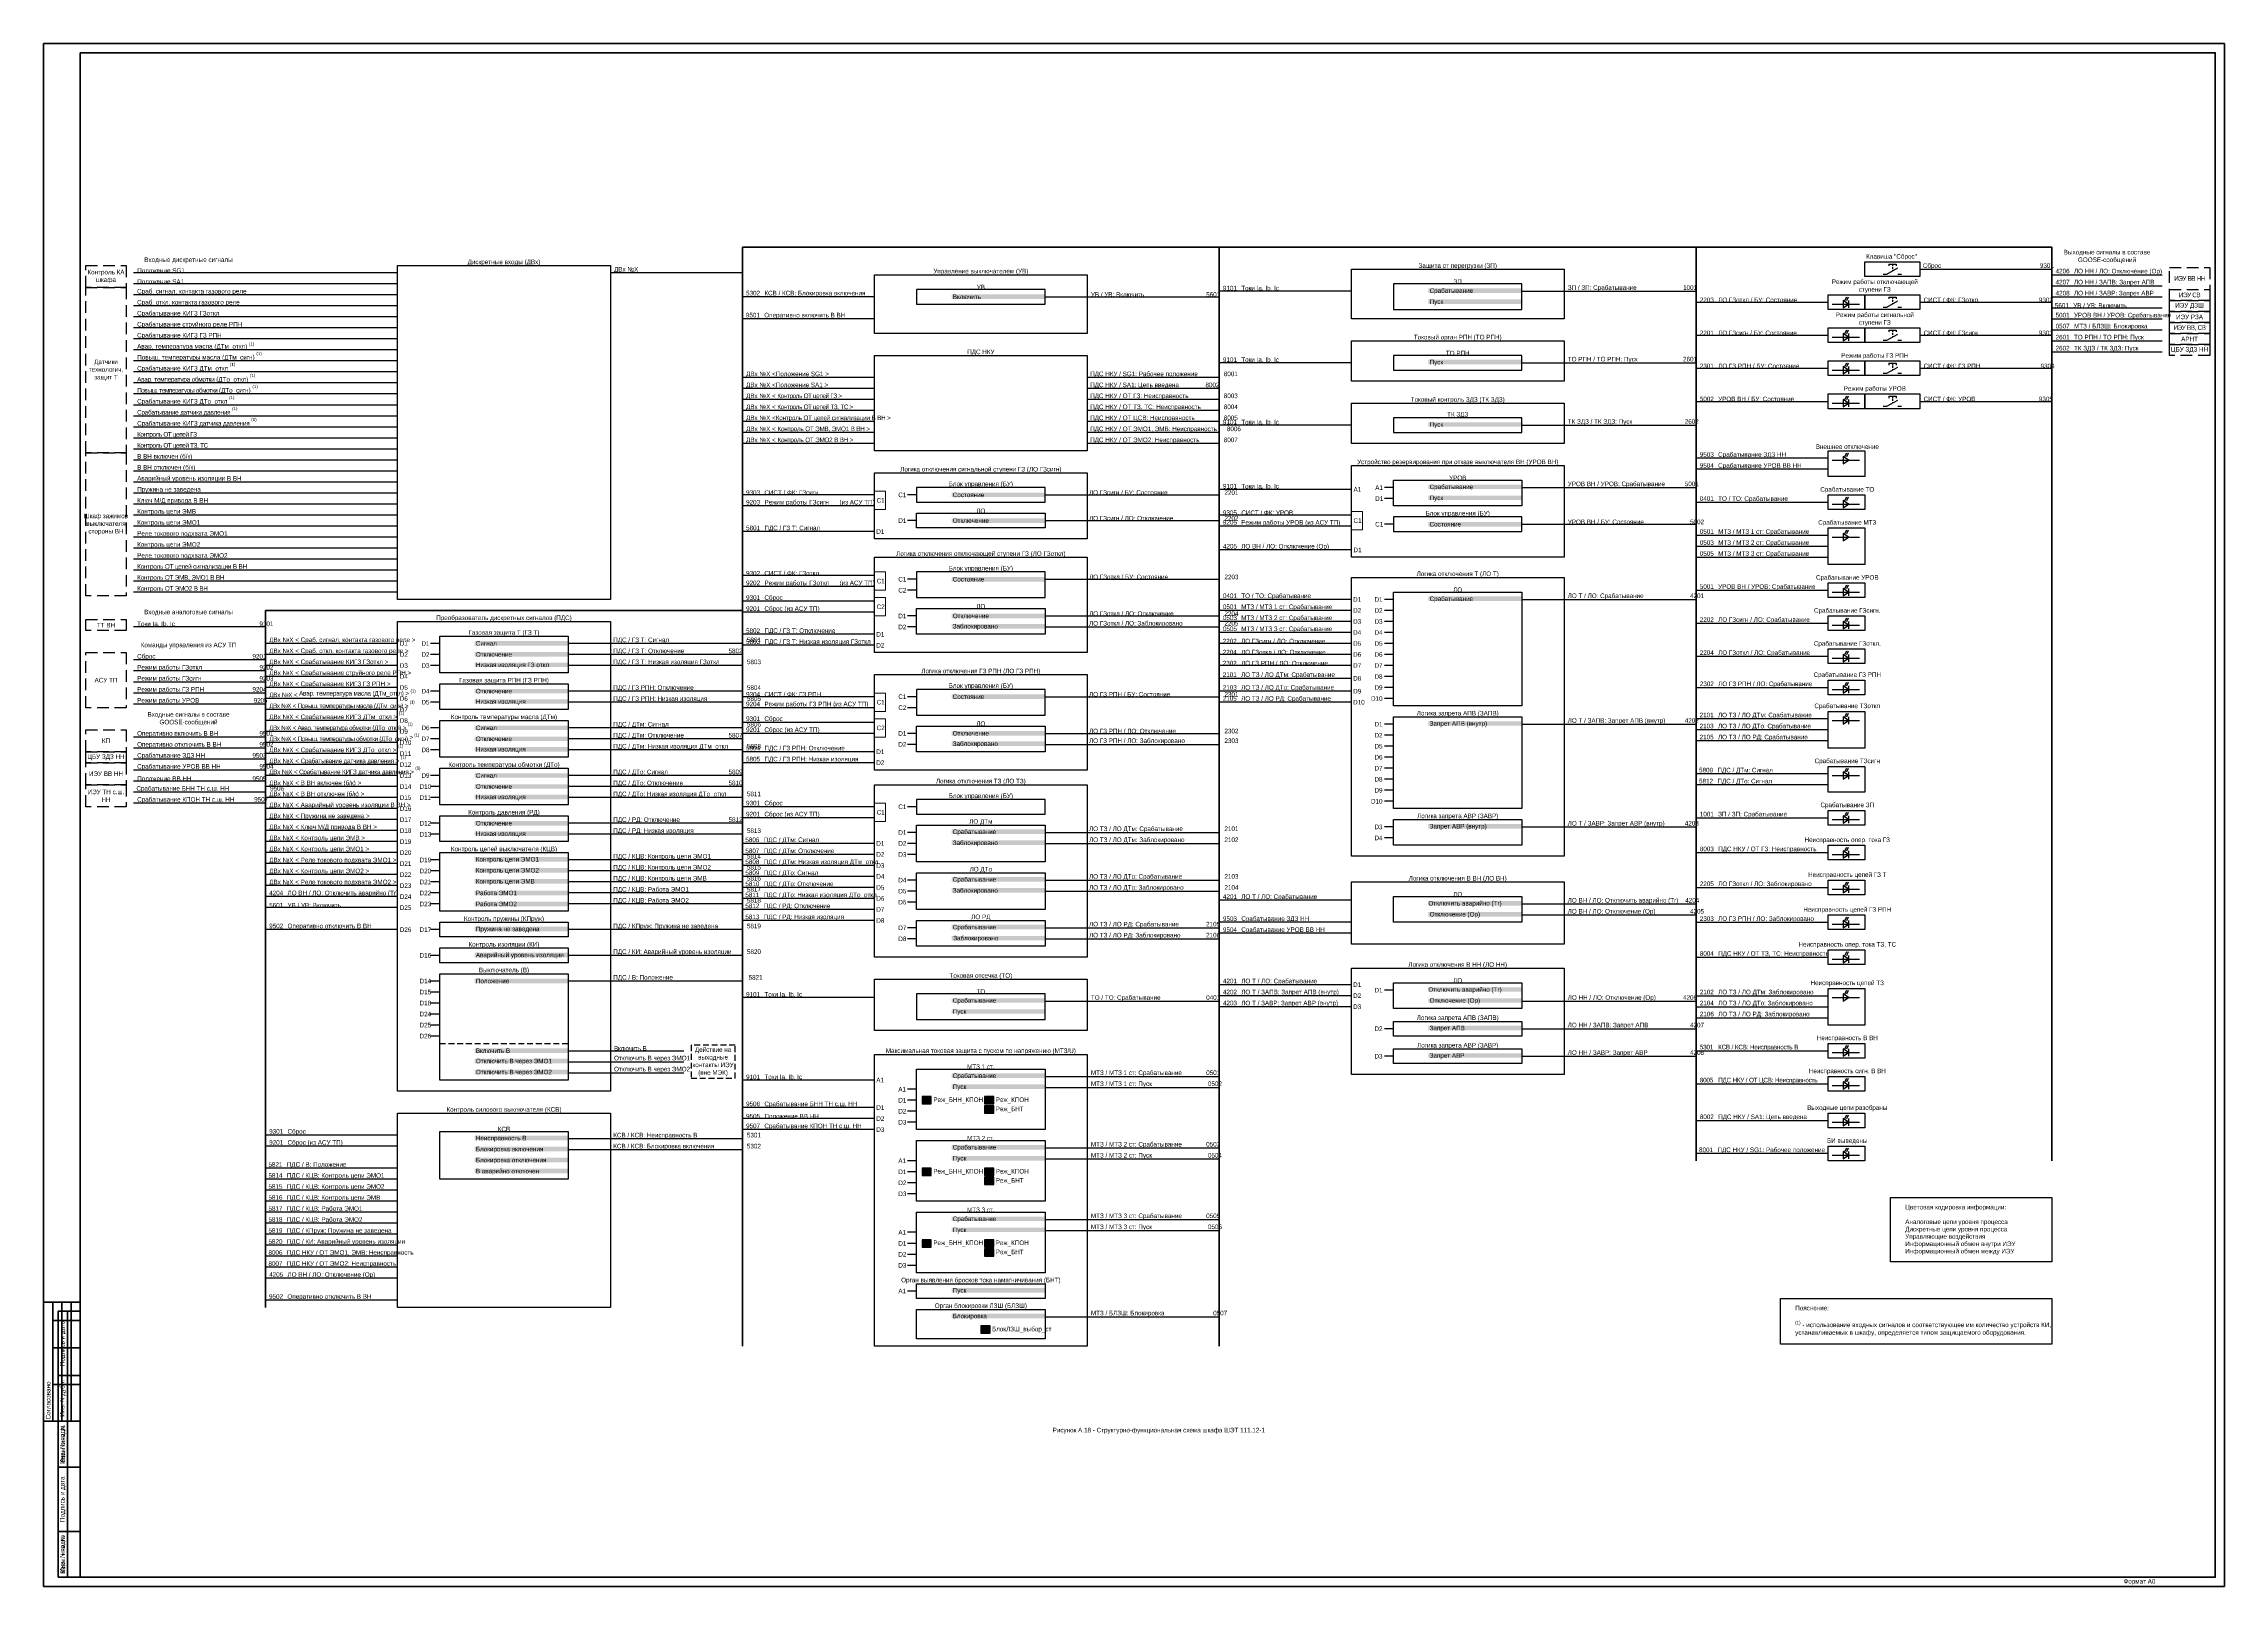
# Model space of a CAD drawing. Header units: millimetres. Extents: x 2179 to 12176, y -20554 to -12004.
# Drawn here: x 10690 to 11879, y -18625 to -17784 of the extents above; entities that cross this region are included whole.
import ezdxf
from ezdxf.enums import TextEntityAlignment as Align

# ---------------------------------------------------------------- set-up
doc = ezdxf.new("R2010")
doc.units = ezdxf.units.MM
doc.linetypes.add('HIDDEN2', pattern=[4.7625, 3.175, -1.5875])
doc.linetypes.add('штриховая2', pattern=[9.525, 6.35, -3.175])
for name, color, linetype, lineweight in [('GOOSE', 224, 'Continuous', 30), ('MMS', 190, 'Continuous', 30), ('Внутренняя шина', 4, 'Continuous', 70), ('Вход-Аналоги', 5, 'Continuous', 30), ('Дискретные входы', 134, 'Continuous', 30), ('Линии связи', 75, 'Continuous', 30), ('Основная', 7, 'Continuous', 30), ('Основная сплошная', 7, 'Continuous', 30), ('Сигналы внутр.', 13, 'Continuous', 30), ('Тонкая', 7, 'Continuous', 13), ('Цепи внешние', 134, 'Continuous', 30)]:
    doc.layers.add(name, color=color, linetype=linetype, lineweight=lineweight)
doc.layers.add('Рамка внешняя', color=8, linetype='Continuous', lineweight=40, plot=False)
doc.styles.add('2.5_Gost_RD', font='ARIALN.TTF', dxfattribs={"height": 2.5})
doc.styles.add('Narrow', font='ARIALN.TTF')
doc.styles.add('Табл дан', font='ARIALN.TTF')

# ---------------------------------------------------------------- blocks, each defined once
blk = doc.blocks.new('*T16')
at = {"color": 0, "linetype": 'ByBlock', "lineweight": 50, "transparency": 16777216}
for p, q in [((0, 0), (0, 85)), ((0, 85), (12, 85)), ((5, 0), (5, 85)), ((12, 0), (12, 85)), ((0, 60), (12, 60)), ((0, 25), (12, 25)), ((0, 0), (12, 0))]:
    blk.add_line(p, q, dxfattribs=at)
at = {"color": 0, "transparency": 16777216, "char_height": 2.5, "attachment_point": 5, "rotation": 90, "style": '2.5_Gost_RD'}
for s, insert, width in [('Инв. № подл.', (2.5, 72.5), 23), ('Подпись и дата', (2.5, 42.5), 33), ('Взам. инв. №', (2.5, 12.5), 23)]:
    blk.add_mtext(s, dxfattribs=dict(at, insert=insert, width=width))
blk = doc.blocks.new('*T17')
at = {"color": 0, "linetype": 'ByBlock', "lineweight": 50, "transparency": 16777216}
for p, q in [((0, 0), (0, 65)), ((0, 65), (20, 65)), ((5, 0), (5, 65)), ((20, 0), (20, 65)), ((5, 55), (20, 55)), ((5, 40), (20, 40)), ((5, 20), (20, 20)), ((0, 0), (20, 0))]:
    blk.add_line(p, q, dxfattribs=at)
at = {"color": 0, "linetype": 'ByBlock', "lineweight": -2, "transparency": 16777216}
for p, q in [((10, 0), (10, 65)), ((15, 0), (15, 65))]:
    blk.add_line(p, q, dxfattribs=at)
at = {"color": 0, "transparency": 16777216, "insert": (2.5, 1), "char_height": 2.5, "width": 63, "attachment_point": 4, "rotation": 90, "style": '2.5_Gost_RD'}
blk.add_mtext('Согласовано', dxfattribs=at)
blk = doc.blocks.new('*T18')
at = {"color": 0, "linetype": 'ByBlock', "lineweight": 50, "transparency": 16777216}
for p, q in [((0, 0), (0, 145)), ((0, 145), (12, 145)), ((5, 0), (5, 145)), ((12, 0), (12, 145)), ((0, 110), (12, 110)), ((0, 85), (12, 85)), ((0, 60), (12, 60)), ((0, 25), (12, 25)), ((0, 0), (12, 0))]:
    blk.add_line(p, q, dxfattribs=at)
at = {"color": 0, "transparency": 16777216, "char_height": 2.5, "attachment_point": 5, "rotation": 90, "style": '2.5_Gost_RD'}
for s, insert, width in [('{\\C256;Подпись и дата}', (2.5, 127.5), 33), ('{\\C256;Инв. N дубл.}', (2.5, 97.5), 23), ('{\\C256;Взам. инв. N}', (2.5, 72.5), 23), ('Подпись и дата', (2.5, 42.5), 33), ('Инв. N подл.', (2.5, 12.5), 23)]:
    blk.add_mtext(s, dxfattribs=dict(at, insert=insert, width=width))
blk = doc.blocks.new('*U15')
blk.add_lwpolyline([(0, 0), (1189, 0), (1189, 841), (0, 841)], close=True)
at = {"lineweight": 50}
blk.add_lwpolyline([(20, 836), (1184, 836), (1184, 5), (20, 5)], close=True, dxfattribs=at)
for name, p in [('*T17', (0, 90)), ('*T18', (8, 5)), ('*T16', (8, 5))]:
    blk.add_blockref(name, p)
at = {"style": '2.5_Gost_RD', "flags": 8}
blk.add_attdef('ФОРМАТ', text='', height=2.5, dxfattribs=at).set_placement((1134, 4), align=Align.TOP_LEFT)
blk = doc.blocks.new('SW.3')
at = {"true_color": 0xadddf7}
h = blk.add_hatch(color=141, dxfattribs=at)
h.dxf.hatch_style = 1
h.paths.add_polyline_path([(5, 2), (0, 2), (0, -2), (5, -2)])
blk.add_lwpolyline([(5, 2), (0, 2), (0, -2), (5, -2)], close=True)
for points in [[(2, 1), (1, 1)], [(1, 0), (2, 0)], [(3, 0), (2, 1)], [(4, 0), (3, 0)], [(2, -1), (1, -1)]]:
    blk.add_lwpolyline(points)
blk = doc.blocks.new('SW.2')
at = {"true_color": 0xadddf7}
h = blk.add_hatch(color=141, dxfattribs=at)
h.dxf.hatch_style = 1
h.paths.add_polyline_path([(5, 2), (0, 2), (0, -2), (5, -2)])
blk.add_lwpolyline([(5, 2), (0, 2), (0, -2), (5, -2)], close=True)
for points in [[(1, 0), (2, 0)], [(2, 0), (3, 1)], [(3, 0), (4, 0)]]:
    blk.add_lwpolyline(points)

msp = doc.modelspace()

# ---------------------------------------------------------------- linework, layer by layer
at = {"layer": 'Внутренняя шина'}
for points in [[(11071, -17895), (11785, -17895)], [(11071, -18494), (11071, -17895)], [(11331, -18494), (11331, -17895)], [(11591, -18393), (11591, -17895)], [(11785, -18393), (11785, -17895)], [(10811, -18473), (10811, -18093)], [(10811, -18093), (11071, -18093)]]:
    msp.add_lwpolyline(points, dxfattribs=at)
at = {"layer": 'Линии связи', "ltscale": 0.5}
for points in [[(10811, -17909), (10739, -17909)], [(10883, -17909), (10739, -17909)], [(10811, -17915), (10739, -17915)], [(10883, -17915), (10739, -17915)], [(11071, -17909), (10999, -17909)], [(10811, -17921), (10739, -17921)], [(10883, -17921), (10739, -17921)], [(10811, -17927), (10739, -17927)], [(10883, -17927), (10739, -17927)], [(11403, -17919), (11331, -17919)], [(10811, -17933), (10739, -17933)], [(10883, -17933), (10739, -17933)], [(10811, -17939), (10739, -17939)], [(10883, -17939), (10739, -17939)], [(10811, -17945), (10739, -17945)], [(10883, -17945), (10739, -17945)], [(10811, -17951), (10739, -17951)], [(10883, -17951), (10739, -17951)], [(10811, -17957), (10739, -17957)], [(10883, -17957), (10739, -17957)], [(10811, -17963), (10739, -17963)], [(10883, -17963), (10739, -17963)], [(10811, -17969), (10739, -17969)], [(10883, -17969), (10739, -17969)], [(10811, -17975), (10739, -17975)], [(10883, -17975), (10739, -17975)], [(11143, -17966), (11071, -17966)], [(11143, -17972), (11071, -17972)], [(10811, -17981), (10739, -17981)], [(10883, -17981), (10739, -17981)], [(10811, -17987), (10739, -17987)], [(10883, -17987), (10739, -17987)], [(11143, -17978), (11071, -17978)], [(11143, -17984), (11071, -17984)], [(10811, -17993), (10739, -17993)], [(10883, -17993), (10739, -17993)], [(10811, -17999), (10739, -17999)], [(10883, -17999), (10739, -17999)], [(11143, -17990), (11071, -17990)], [(11143, -17996), (11071, -17996)], [(10811, -18005), (10739, -18005)], [(10883, -18005), (10739, -18005)], [(10811, -18011), (10739, -18011)], [(10883, -18011), (10739, -18011)], [(11143, -18002), (11071, -18002)], [(11663, -18010), (11591, -18010)], [(10811, -18017), (10739, -18017)], [(10883, -18017), (10739, -18017)], [(10811, -18023), (10739, -18023)], [(10883, -18023), (10739, -18023)], [(11663, -18016), (11591, -18016)], [(10811, -18029), (10739, -18029)], [(10883, -18029), (10739, -18029)], [(10811, -18035), (10739, -18035)], [(10883, -18035), (10739, -18035)], [(10811, -18041), (10739, -18041)], [(10883, -18041), (10739, -18041)], [(10811, -18047), (10739, -18047)], [(10883, -18047), (10739, -18047)], [(10811, -18053), (10739, -18053)], [(10883, -18053), (10739, -18053)], [(10811, -18059), (10739, -18059)], [(10883, -18059), (10739, -18059)], [(11143, -18050), (11071, -18050)], [(11403, -18060), (11331, -18060)], [(10811, -18065), (10739, -18065)], [(10883, -18065), (10739, -18065)], [(10811, -18071), (10739, -18071)], [(10883, -18071), (10739, -18071)], [(10883, -18077), (10739, -18077)], [(10883, -18083), (10739, -18083)], [(10811, -18102), (10739, -18102)], [(11143, -18106), (11071, -18106)], [(10883, -18111), (10811, -18111)], [(10883, -18117), (10811, -18117)], [(11143, -18112), (11071, -18112)], [(10883, -18123), (10811, -18123)], [(10883, -18129), (10811, -18129)], [(10883, -18135), (10811, -18135)], [(10883, -18141), (10811, -18141)], [(10883, -18147), (10811, -18147)], [(10883, -18153), (10811, -18153)], [(10811, -18162), (10739, -18162)], [(10883, -18159), (10811, -18159)], [(10883, -18165), (10811, -18165)], [(10811, -18168), (10739, -18168)], [(10811, -18174), (10739, -18174)], [(10883, -18171), (10811, -18171)], [(10883, -18177), (10811, -18177)], [(11143, -18170), (11071, -18170)], [(11143, -18176), (11071, -18176)], [(10811, -18180), (10739, -18180)], [(10811, -18186), (10739, -18186)], [(10883, -18183), (10811, -18183)], [(10883, -18189), (10811, -18189)], [(10883, -18195), (10811, -18195)], [(10883, -18201), (10811, -18201)], [(10883, -18207), (10811, -18207)], [(10883, -18213), (10811, -18213)], [(10883, -18219), (10811, -18219)], [(10883, -18225), (10811, -18225)], [(10883, -18231), (10811, -18231)], [(10883, -18237), (10811, -18237)], [(10883, -18243), (10811, -18243)], [(10883, -18249), (10811, -18249)], [(10883, -18255), (10811, -18255)], [(11143, -18256), (11071, -18256)], [(11143, -18262), (11071, -18262)], [(11403, -18263), (11331, -18263)], [(10883, -18267), (10811, -18267)], [(11403, -18269), (11331, -18269)], [(11143, -18304), (11071, -18304)], [(11143, -18349), (11071, -18349)], [(10883, -18397), (10811, -18397)], [(10883, -18403), (10811, -18403)], [(10883, -18409), (10811, -18409)], [(10883, -18415), (10811, -18415)], [(10883, -18421), (10811, -18421)], [(10883, -18427), (10811, -18427)], [(10883, -18433), (10811, -18433)], [(10883, -18439), (10811, -18439)], [(10883, -18457), (10811, -18457)], [(10883, -18469), (10811, -18469)]]:
    msp.add_lwpolyline(points, dxfattribs=at)
at = {"layer": 'Линии связи'}
for points in [[(11713, -17907), (11785, -17907)], [(11785, -17910), (11845, -17910)], [(11785, -17916), (11845, -17916)], [(11143, -17922), (11071, -17922)], [(11236, -17922), (11331, -17922)], [(11496, -17919), (11591, -17919)], [(11591, -17925), (11663, -17925)], [(11713, -17925), (11785, -17925)], [(11785, -17922), (11845, -17922)], [(11785, -17928), (11845, -17928)], [(11143, -17934), (11071, -17934)], [(11785, -17934), (11845, -17934)], [(11785, -17940), (11845, -17940)], [(11591, -17943), (11663, -17943)], [(11713, -17943), (11785, -17943)], [(11785, -17946), (11845, -17946)], [(11785, -17952), (11845, -17952)], [(11403, -17958), (11331, -17958)], [(11496, -17958), (11591, -17958)], [(11591, -17961), (11663, -17961)], [(11713, -17961), (11785, -17961)], [(11331, -17966), (11259, -17966)], [(11331, -17972), (11259, -17972)], [(11331, -17978), (11259, -17978)], [(11331, -17984), (11259, -17984)], [(11591, -17979), (11663, -17979)], [(11713, -17979), (11785, -17979)], [(11331, -17990), (11259, -17990)], [(11331, -17996), (11259, -17996)], [(11403, -17992), (11331, -17992)], [(11496, -17992), (11591, -17992)], [(11331, -18002), (11259, -18002)], [(11143, -18030), (11071, -18030)], [(11143, -18036), (11071, -18036)], [(11236, -18030), (11331, -18030)], [(11403, -18027), (11331, -18027)], [(11496, -18026), (11591, -18026)], [(11591, -18034), (11663, -18034)], [(11236, -18044), (11331, -18044)], [(11403, -18041), (11331, -18041)], [(11403, -18047), (11331, -18047)], [(11496, -18046), (11591, -18046)], [(11591, -18052), (11663, -18052)], [(11591, -18058), (11663, -18058)], [(11591, -18064), (11663, -18064)], [(11143, -18074), (11071, -18074)], [(11143, -18080), (11071, -18080)], [(11236, -18076), (11331, -18076)], [(11591, -18082), (11663, -18082)], [(11143, -18088), (11071, -18088)], [(11143, -18094), (11071, -18094)], [(11236, -18096), (11331, -18096)], [(11403, -18087), (11331, -18087)], [(11403, -18093), (11331, -18093)], [(11496, -18087), (11591, -18087)], [(11236, -18102), (11331, -18102)], [(11403, -18099), (11331, -18099)], [(11403, -18105), (11331, -18105)], [(11591, -18100), (11663, -18100)], [(10811, -18120), (10739, -18120)], [(11071, -18111), (10976, -18111)], [(11071, -18111), (10976, -18111)], [(11071, -18117), (10976, -18117)], [(11071, -18117), (10976, -18117)], [(11403, -18111), (11331, -18111)], [(11403, -18117), (11331, -18117)], [(11591, -18118), (11663, -18118)], [(10811, -18126), (10739, -18126)], [(10811, -18132), (10739, -18132)], [(11071, -18123), (10976, -18123)], [(11071, -18123), (10976, -18123)], [(11403, -18123), (11331, -18123)], [(11403, -18130), (11331, -18130)], [(10811, -18138), (10739, -18138)], [(10811, -18144), (10739, -18144)], [(11071, -18137), (10976, -18137)], [(11071, -18137), (10976, -18137)], [(11071, -18143), (10976, -18143)], [(11071, -18143), (10976, -18143)], [(11143, -18140), (11071, -18140)], [(11236, -18140), (11331, -18140)], [(11403, -18137), (11331, -18137)], [(11403, -18143), (11331, -18143)], [(11591, -18135), (11663, -18135)], [(11143, -18146), (11071, -18146)], [(11143, -18154), (11071, -18154)], [(11496, -18155), (11591, -18155)], [(11663, -18152), (11591, -18152)], [(11071, -18157), (10976, -18157)], [(11071, -18157), (10976, -18157)], [(11071, -18163), (10976, -18163)], [(11071, -18163), (10976, -18163)], [(11143, -18160), (11071, -18160)], [(11236, -18160), (11331, -18160)], [(11236, -18166), (11331, -18166)], [(11663, -18158), (11591, -18158)], [(11663, -18164), (11591, -18164)], [(11071, -18169), (10976, -18169)], [(11071, -18169), (10976, -18169)], [(11071, -18183), (10976, -18183)], [(11071, -18183), (10976, -18183)], [(11071, -18189), (10976, -18189)], [(11071, -18189), (10976, -18189)], [(11663, -18182), (11591, -18182)], [(11663, -18188), (11591, -18188)], [(10811, -18192), (10739, -18192)], [(10811, -18198), (10739, -18198)], [(11071, -18195), (10976, -18195)], [(11071, -18195), (10976, -18195)], [(11143, -18200), (11071, -18200)], [(11071, -18209), (10976, -18209)], [(11071, -18209), (10976, -18209)], [(11071, -18215), (10976, -18215)], [(11071, -18215), (10976, -18215)], [(11143, -18206), (11071, -18206)], [(11236, -18214), (11331, -18214)], [(11496, -18211), (11591, -18211)], [(11591, -18206), (11663, -18206)], [(11143, -18220), (11071, -18220)], [(11143, -18226), (11071, -18226)], [(11236, -18220), (11331, -18220)], [(11591, -18225), (11663, -18225)], [(11071, -18229), (10976, -18229)], [(11071, -18235), (10976, -18235)], [(11143, -18232), (11071, -18232)], [(11143, -18238), (11071, -18238)], [(11071, -18241), (10976, -18241)], [(11071, -18247), (10976, -18247)], [(11143, -18244), (11071, -18244)], [(11143, -18250), (11071, -18250)], [(11236, -18240), (11331, -18240)], [(11236, -18246), (11331, -18246)], [(11403, -18251), (11331, -18251)], [(11591, -18244), (11663, -18244)], [(11071, -18253), (10976, -18253)], [(11496, -18253), (11591, -18253)], [(11496, -18259), (11591, -18259)], [(11591, -18263), (11663, -18263)], [(11071, -18267), (10976, -18267)], [(11236, -18266), (11331, -18266)], [(11236, -18272), (11331, -18272)], [(11071, -18281), (10976, -18281)], [(11591, -18282), (11663, -18282)], [(11071, -18295), (10976, -18295)], [(11403, -18297), (11331, -18297)], [(11236, -18306), (11331, -18306)], [(11403, -18303), (11331, -18303)], [(11403, -18309), (11331, -18309)], [(11496, -18306), (11591, -18306)], [(11591, -18303), (11663, -18303)], [(11591, -18309), (11663, -18309)], [(11496, -18321), (11591, -18321)], [(11591, -18315), (11663, -18315)], [(10976, -18333), (11039, -18333)], [(11591, -18333), (11663, -18333)], [(10976, -18339), (11039, -18339)], [(10976, -18345), (11039, -18345)], [(11496, -18336), (11591, -18336)], [(11236, -18347), (11331, -18347)], [(11236, -18353), (11331, -18353)], [(11591, -18351), (11663, -18351)], [(11143, -18364), (11071, -18364)], [(11143, -18370), (11071, -18370)], [(10883, -18379), (10811, -18379)], [(11071, -18381), (10976, -18381)], [(11143, -18376), (11071, -18376)], [(11591, -18371), (11663, -18371)], [(10883, -18385), (10811, -18385)], [(11071, -18387), (10976, -18387)], [(11236, -18386), (11331, -18386)], [(11236, -18392), (11331, -18392)], [(11663, -18389), (11591, -18389)], [(11236, -18425), (11331, -18425)], [(11236, -18431), (11331, -18431)], [(10883, -18445), (10811, -18445)], [(10883, -18451), (10811, -18451)], [(11236, -18478), (11331, -18478)]]:
    msp.add_lwpolyline(points, dxfattribs=at)
at = {"layer": 'Основная', "linetype": 'HIDDEN2'}
msp.add_line((10906, -18329), (10976, -18329), dxfattribs=at)
at = {"layer": 'Основная'}
for points in [[(10883, -17905), (10999, -17905), (10999, -18087), (10883, -18087)], [(11683, -17903), (11713, -17903), (11713, -17911), (11683, -17911)], [(11143, -17910), (11259, -17910), (11259, -17942), (11143, -17942)], [(11236, -17918), (11166, -17918), (11166, -17926), (11236, -17926)], [(11403, -17907), (11519, -17907), (11519, -17934), (11403, -17934)], [(11496, -17915), (11426, -17915), (11426, -17929), (11496, -17929)], [(11663, -17921), (11683, -17921), (11683, -17929), (11663, -17929)], [(11683, -17921), (11713, -17921), (11713, -17929), (11683, -17929)], [(11663, -17939), (11683, -17939), (11683, -17947), (11663, -17947)], [(11683, -17939), (11713, -17939), (11713, -17947), (11683, -17947)], [(11403, -17946), (11519, -17946), (11519, -17968), (11403, -17968)], [(11143, -17954), (11259, -17954), (11259, -18006), (11143, -18006)], [(11496, -17954), (11426, -17954), (11426, -17962), (11496, -17962)], [(11663, -17957), (11683, -17957), (11683, -17965), (11663, -17965)], [(11683, -17957), (11713, -17957), (11713, -17965), (11683, -17965)], [(11663, -17975), (11683, -17975), (11683, -17983), (11663, -17983)], [(11683, -17975), (11713, -17975), (11713, -17983), (11683, -17983)], [(11403, -17980), (11519, -17980), (11519, -18002), (11403, -18002)], [(11496, -17988), (11426, -17988), (11426, -17996), (11496, -17996)], [(11663, -18006), (11683, -18006), (11683, -18020), (11663, -18020)], [(11143, -18018), (11259, -18018), (11259, -18054), (11143, -18054)], [(11403, -18014), (11519, -18014), (11519, -18064), (11403, -18064)], [(11426, -18022), (11496, -18022), (11496, -18036), (11426, -18036)], [(11236, -18026), (11166, -18026), (11166, -18034), (11236, -18034)], [(11663, -18030), (11683, -18030), (11683, -18038), (11663, -18038)], [(11166, -18040), (11236, -18040), (11236, -18048), (11166, -18048)], [(11496, -18042), (11426, -18042), (11426, -18050), (11496, -18050)], [(11663, -18048), (11683, -18048), (11683, -18068), (11663, -18068)], [(11143, -18064), (11259, -18064), (11259, -18116), (11143, -18116)], [(11236, -18072), (11166, -18072), (11166, -18086), (11236, -18086)], [(11403, -18075), (11519, -18075), (11519, -18227), (11403, -18227)], [(11426, -18083), (11496, -18083), (11496, -18145), (11426, -18145)], [(11663, -18078), (11683, -18078), (11683, -18086), (11663, -18086)], [(11166, -18092), (11236, -18092), (11236, -18106), (11166, -18106)], [(11663, -18096), (11683, -18096), (11683, -18104), (11663, -18104)], [(10883, -18099), (10999, -18099), (10999, -18355), (10883, -18355)], [(10906, -18107), (10976, -18107), (10976, -18127), (10906, -18127)], [(11663, -18114), (11683, -18114), (11683, -18122), (11663, -18122)], [(11143, -18128), (11259, -18128), (11259, -18180), (11143, -18180)], [(11663, -18131), (11683, -18131), (11683, -18139), (11663, -18139)], [(10906, -18133), (10976, -18133), (10976, -18147), (10906, -18147)], [(11236, -18136), (11166, -18136), (11166, -18150), (11236, -18150)], [(10906, -18153), (10976, -18153), (10976, -18173), (10906, -18173)], [(11166, -18156), (11236, -18156), (11236, -18170), (11166, -18170)], [(11426, -18151), (11496, -18151), (11496, -18201), (11426, -18201)], [(11663, -18148), (11683, -18148), (11683, -18168), (11663, -18168)], [(10906, -18179), (10976, -18179), (10976, -18199), (10906, -18199)], [(11663, -18178), (11683, -18178), (11683, -18192), (11663, -18192)], [(11143, -18188), (11259, -18188), (11259, -18282), (11143, -18282)], [(11236, -18196), (11166, -18196), (11166, -18204), (11236, -18204)], [(11663, -18202), (11683, -18202), (11683, -18210), (11663, -18210)], [(10906, -18205), (10976, -18205), (10976, -18219), (10906, -18219)], [(11166, -18210), (11236, -18210), (11236, -18230), (11166, -18230)], [(11426, -18207), (11496, -18207), (11496, -18221), (11426, -18221)], [(10906, -18225), (10976, -18225), (10976, -18257), (10906, -18257)], [(11663, -18221), (11683, -18221), (11683, -18229), (11663, -18229)], [(11166, -18236), (11236, -18236), (11236, -18256), (11166, -18256)], [(11403, -18241), (11519, -18241), (11519, -18275), (11403, -18275)], [(11426, -18249), (11496, -18249), (11496, -18263), (11426, -18263)], [(11663, -18240), (11683, -18240), (11683, -18248), (11663, -18248)], [(10906, -18263), (10976, -18263), (10976, -18271), (10906, -18271)], [(11166, -18262), (11236, -18262), (11236, -18276), (11166, -18276)], [(11663, -18259), (11683, -18259), (11683, -18267), (11663, -18267)], [(10906, -18277), (10976, -18277), (10976, -18285), (10906, -18285)], [(11663, -18278), (11683, -18278), (11683, -18286), (11663, -18286)], [(10906, -18291), (10976, -18291), (10976, -18349), (10906, -18349)], [(11143, -18294), (11259, -18294), (11259, -18322), (11143, -18322)], [(11403, -18288), (11519, -18288), (11519, -18346), (11403, -18346)], [(11426, -18296), (11496, -18296), (11496, -18310), (11426, -18310)], [(11236, -18302), (11166, -18302), (11166, -18316), (11236, -18316)], [(11663, -18299), (11683, -18299), (11683, -18319), (11663, -18319)], [(11426, -18317), (11496, -18317), (11496, -18325), (11426, -18325)], [(11426, -18332), (11496, -18332), (11496, -18340), (11426, -18340)], [(11663, -18329), (11683, -18329), (11683, -18337), (11663, -18337)], [(11143, -18335), (11259, -18335), (11259, -18494), (11143, -18494)], [(11166, -18343), (11236, -18343), (11236, -18376), (11166, -18376)], [(11663, -18347), (11683, -18347), (11683, -18355), (11663, -18355)], [(10883, -18367), (10999, -18367), (10999, -18473), (10883, -18473)], [(11663, -18367), (11683, -18367), (11683, -18375), (11663, -18375)], [(10906, -18377), (10976, -18377), (10976, -18403), (10906, -18403)], [(11166, -18382), (11236, -18382), (11236, -18415), (11166, -18415)], [(11663, -18385), (11683, -18385), (11683, -18393), (11663, -18393)], [(11166, -18421), (11236, -18421), (11236, -18454), (11166, -18454)], [(11166, -18460), (11236, -18460), (11236, -18468), (11166, -18468)], [(11166, -18474), (11236, -18474), (11236, -18490), (11166, -18490)]]:
    msp.add_lwpolyline(points, close=True, dxfattribs=at)
for points in [[(11166, -18030), (11161, -18030)], [(11426, -18026), (11421, -18026)], [(11426, -18032), (11421, -18032)], [(11166, -18044), (11161, -18044)], [(11426, -18046), (11421, -18046)], [(11166, -18076), (11161, -18076)], [(11166, -18082), (11161, -18082)], [(11166, -18096), (11161, -18096)], [(11426, -18087), (11421, -18087)], [(11426, -18093), (11421, -18093)], [(11166, -18102), (11161, -18102)], [(11426, -18099), (11421, -18099)], [(11426, -18105), (11421, -18105)], [(10906, -18111), (10901, -18111)], [(10906, -18117), (10901, -18117)], [(11426, -18111), (11421, -18111)], [(11426, -18117), (11421, -18117)], [(10906, -18123), (10901, -18123)], [(11426, -18123), (11421, -18123)], [(11426, -18129), (11421, -18129)], [(10906, -18137), (10901, -18137)], [(10906, -18143), (10901, -18143)], [(11166, -18140), (11161, -18140)], [(11426, -18135), (11421, -18135)], [(11426, -18141), (11421, -18141)], [(11166, -18146), (11161, -18146)], [(11426, -18155), (11421, -18155)], [(10906, -18157), (10901, -18157)], [(10906, -18163), (10901, -18163)], [(11166, -18160), (11161, -18160)], [(11166, -18166), (11161, -18166)], [(11426, -18161), (11421, -18161)], [(11426, -18167), (11421, -18167)], [(10906, -18169), (10901, -18169)], [(11426, -18173), (11421, -18173)], [(11426, -18179), (11421, -18179)], [(10906, -18183), (10901, -18183)], [(10906, -18189), (10901, -18189)], [(11426, -18185), (11421, -18185)], [(11426, -18191), (11421, -18191)], [(10906, -18195), (10901, -18195)], [(11166, -18200), (11161, -18200)], [(11426, -18197), (11421, -18197)], [(10906, -18209), (10901, -18209)], [(10906, -18215), (10901, -18215)], [(11166, -18214), (11161, -18214)], [(11426, -18211), (11421, -18211)], [(11166, -18220), (11161, -18220)], [(11166, -18226), (11161, -18226)], [(11426, -18217), (11421, -18217)], [(10906, -18229), (10901, -18229)], [(10906, -18235), (10901, -18235)], [(10906, -18241), (10901, -18241)], [(10906, -18247), (10901, -18247)], [(11166, -18240), (11161, -18240)], [(11166, -18246), (11161, -18246)], [(10906, -18253), (10901, -18253)], [(11166, -18252), (11161, -18252)], [(10906, -18267), (10901, -18267)], [(11166, -18266), (11161, -18266)], [(11166, -18272), (11161, -18272)], [(10906, -18281), (10901, -18281)], [(10906, -18295), (10901, -18295)], [(10906, -18301), (10901, -18301)], [(10906, -18307), (10901, -18307)], [(11426, -18300), (11421, -18300)], [(10906, -18313), (10901, -18313)], [(10906, -18319), (10901, -18319)], [(11426, -18321), (11421, -18321)], [(10906, -18325), (10901, -18325)], [(11426, -18336), (11421, -18336)], [(11166, -18354), (11161, -18354)], [(11166, -18360), (11161, -18360)], [(11166, -18366), (11161, -18366)], [(11166, -18372), (11161, -18372)], [(11166, -18393), (11161, -18393)], [(11166, -18399), (11161, -18399)], [(11166, -18405), (11161, -18405)], [(11166, -18411), (11161, -18411)], [(11166, -18432), (11161, -18432)], [(11166, -18438), (11161, -18438)], [(11166, -18444), (11161, -18444)], [(11166, -18450), (11161, -18450)], [(11166, -18464), (11161, -18464)]]:
    msp.add_lwpolyline(points, dxfattribs=at)
at = {"layer": 'Основная', "linetype": 'HIDDEN2'}
msp.add_lwpolyline([(11043, -18348), (11067, -18348), (11067, -18330), (11043, -18330)], close=True, dxfattribs=at)
at = {"layer": 'Основная сплошная', "color": 0}
for p, q in [((11695, -17909.7), (11701, -17906.3)), ((11696, -17904.2), (11698, -17904.2)), ((11698, -17904.2), (11700, -17904.2)), ((11693, -17909.7), (11695, -17909.7)), ((11701, -17909.7), (11703, -17909.7)), ((11693, -17927.7), (11695, -17927.7)), ((11695, -17927.7), (11701, -17924.3)), ((11696, -17922.2), (11698, -17922.2)), ((11698, -17922.2), (11700, -17922.2)), ((11701, -17927.7), (11703, -17927.7)), ((11696, -17940.2), (11698, -17940.2)), ((11698, -17940.2), (11700, -17940.2)), ((11693, -17945.7), (11695, -17945.7)), ((11695, -17945.7), (11701, -17942.3)), ((11701, -17945.7), (11703, -17945.7)), ((11693, -17963.7), (11695, -17963.7)), ((11695, -17963.7), (11701, -17960.3)), ((11696, -17958.2), (11698, -17958.2)), ((11698, -17958.2), (11700, -17958.2)), ((11701, -17963.7), (11703, -17963.7)), ((11696, -17976.2), (11698, -17976.2)), ((11698, -17976.2), (11700, -17976.2)), ((11693, -17981.7), (11695, -17981.7)), ((11695, -17981.7), (11701, -17978.3)), ((11701, -17981.7), (11703, -17981.7))]:
    msp.add_line(p, q, dxfattribs=at)
at = {"layer": 'Основная сплошная', "ltscale": 0.35}
for p, q in [((11696, -17904.2), (11696, -17905.2)), ((11698, -17904.2), (11698, -17905.2)), ((11698, -17905.7), (11698, -17906.7)), ((11700, -17904.2), (11700, -17905.2)), ((11696, -17922.2), (11696, -17923.2)), ((11698, -17922.2), (11698, -17923.2)), ((11698, -17923.7), (11698, -17924.7)), ((11700, -17922.2), (11700, -17923.2)), ((11696, -17940.2), (11696, -17941.2)), ((11698, -17940.2), (11698, -17941.2)), ((11698, -17941.7), (11698, -17942.7)), ((11700, -17940.2), (11700, -17941.2)), ((11696, -17958.2), (11696, -17959.2)), ((11698, -17958.2), (11698, -17959.2)), ((11698, -17959.7), (11698, -17960.7)), ((11700, -17958.2), (11700, -17959.2)), ((11696, -17976.2), (11696, -17977.2)), ((11698, -17976.2), (11698, -17977.2)), ((11700, -17976.2), (11700, -17977.2)), ((11698, -17977.7), (11698, -17978.7))]:
    msp.add_line(p, q, dxfattribs=at)
at = {"layer": 'Основная сплошная', "color": 0, "linetype": 'HIDDEN2', "ltscale": 0.5}
for p, q in [((11698, -17907.4), (11698, -17908)), ((11698, -17925.4), (11698, -17926)), ((11698, -17943.4), (11698, -17944)), ((11698, -17961.4), (11698, -17962)), ((11698, -17979.4), (11698, -17980))]:
    msp.add_line(p, q, dxfattribs=at)
at = {"layer": 'Основная сплошная', "linetype": 'штриховая2'}
for points in [[(10735, -17917), (10713, -17917), (10713, -17905), (10735, -17905)], [(11871, -17924), (11849, -17924), (11849, -17906), (11871, -17906)], [(10735, -18007), (10713, -18007), (10713, -17917), (10735, -17917)], [(11871, -17924), (11849, -17924), (11849, -17918), (11871, -17918)], [(11871, -17930), (11849, -17930), (11849, -17924), (11871, -17924)], [(11871, -17936), (11849, -17936), (11849, -17930), (11871, -17930)], [(11871, -17942), (11849, -17942), (11849, -17936), (11871, -17936)], [(11871, -17948), (11849, -17948), (11849, -17942), (11871, -17942)], [(11871, -17954), (11849, -17954), (11849, -17948), (11871, -17948)], [(10735, -18085), (10713, -18085), (10713, -18007), (10735, -18007)], [(10735, -18104), (10713, -18104), (10713, -18098), (10735, -18098)], [(10735, -18146), (10713, -18146), (10713, -18116), (10735, -18116)], [(10735, -18170), (10713, -18170), (10713, -18158), (10735, -18158)], [(10735, -18176), (10713, -18176), (10713, -18170), (10735, -18170)], [(10735, -18188), (10713, -18188), (10713, -18176), (10735, -18176)], [(10735, -18200), (10713, -18200), (10713, -18188), (10735, -18188)]]:
    msp.add_lwpolyline(points, close=True, dxfattribs=at)
at = {"layer": 'Основная сплошная'}
for points in [[(11665.1, -17926), (11680.1, -17926)], [(11671.1, -17924), (11671.1, -17928), (11674.1, -17926), (11671.1, -17924)], [(11672.1, -17924), (11673.1, -17922)], [(11673.1, -17924), (11674.1, -17922)], [(11674.1, -17924), (11674.1, -17928)], [(11671.1, -17942), (11671.1, -17946), (11674.1, -17944), (11671.1, -17942)], [(11672.1, -17942), (11673.1, -17940)], [(11673.1, -17942), (11674.1, -17940)], [(11674.1, -17942), (11674.1, -17946)], [(11665.1, -17944), (11680.1, -17944)], [(11665.1, -17962), (11680.1, -17962)], [(11671.1, -17960), (11671.1, -17964), (11674.1, -17962), (11671.1, -17960)], [(11672.1, -17960), (11673.1, -17958)], [(11673.1, -17960), (11674.1, -17958)], [(11674.1, -17960), (11674.1, -17964)], [(11672.1, -17978), (11673.1, -17976)], [(11673.1, -17978), (11674.1, -17976)], [(11665.1, -17980), (11680.1, -17980)], [(11671.1, -17978), (11671.1, -17982), (11674.1, -17980), (11671.1, -17978)], [(11674.1, -17978), (11674.1, -17982)], [(11665.1, -18011), (11680.1, -18011)], [(11671.1, -18009), (11671.1, -18013), (11674.1, -18011), (11671.1, -18009)], [(11672.1, -18009), (11673.1, -18007)], [(11673.1, -18009), (11674.1, -18007)], [(11665.1, -18035), (11680.1, -18035)], [(11671.1, -18033), (11671.1, -18037), (11674.1, -18035), (11671.1, -18033)], [(11672.1, -18033), (11673.1, -18031)], [(11673.1, -18033), (11674.1, -18031)], [(11672.1, -18051), (11673.1, -18049)], [(11673.1, -18051), (11674.1, -18049)], [(11665.1, -18053), (11680.1, -18053)], [(11671.1, -18051), (11671.1, -18055), (11674.1, -18053), (11671.1, -18051)], [(11665.1, -18083), (11680.1, -18083)], [(11671.1, -18081), (11671.1, -18085), (11674.1, -18083), (11671.1, -18081)], [(11672.1, -18081), (11673.1, -18079)], [(11673.1, -18081), (11674.1, -18079)], [(11674.1, -18081), (11674.1, -18085)], [(11665.1, -18101), (11680.1, -18101)], [(11671.1, -18099), (11671.1, -18103), (11674.1, -18101), (11671.1, -18099)], [(11672.1, -18099), (11673.1, -18097)], [(11673.1, -18099), (11674.1, -18097)], [(11674.1, -18099), (11674.1, -18103)], [(11665.1, -18119), (11680.1, -18119)], [(11671.1, -18117), (11671.1, -18121), (11674.1, -18119), (11671.1, -18117)], [(11672.1, -18117), (11673.1, -18115)], [(11673.1, -18117), (11674.1, -18115)], [(11674.1, -18117), (11674.1, -18121)], [(11672.1, -18134), (11673.1, -18132)], [(11673.1, -18134), (11674.1, -18132)], [(11665.1, -18136), (11680.1, -18136)], [(11671.1, -18134), (11671.1, -18138), (11674.1, -18136), (11671.1, -18134)], [(11674.1, -18134), (11674.1, -18138)], [(11665.1, -18153), (11680.1, -18153)], [(11671.1, -18151), (11671.1, -18155), (11674.1, -18153), (11671.1, -18151)], [(11672.1, -18151), (11673.1, -18149)], [(11673.1, -18151), (11674.1, -18149)], [(11674.1, -18151), (11674.1, -18155)], [(11672.1, -18181), (11673.1, -18179)], [(11673.1, -18181), (11674.1, -18179)], [(11665.1, -18183), (11680.1, -18183)], [(11671.1, -18181), (11671.1, -18185), (11674.1, -18183), (11671.1, -18181)], [(11674.1, -18181), (11674.1, -18185)], [(11672.1, -18205), (11673.1, -18203)], [(11673.1, -18205), (11674.1, -18203)], [(11665.1, -18207), (11680.1, -18207)], [(11671.1, -18205), (11671.1, -18209), (11674.1, -18207), (11671.1, -18205)], [(11674.1, -18205), (11674.1, -18209)], [(11665.1, -18226), (11680.1, -18226)], [(11671.1, -18224), (11671.1, -18228), (11674.1, -18226), (11671.1, -18224)], [(11672.1, -18224), (11673.1, -18222)], [(11673.1, -18224), (11674.1, -18222)], [(11674.1, -18224), (11674.1, -18228)], [(11665.1, -18245), (11680.1, -18245)], [(11671.1, -18243), (11671.1, -18247), (11674.1, -18245), (11671.1, -18243)], [(11672.1, -18243), (11673.1, -18241)], [(11673.1, -18243), (11674.1, -18241)], [(11674.1, -18243), (11674.1, -18247)], [(11671.1, -18262), (11671.1, -18266), (11674.1, -18264), (11671.1, -18262)], [(11672.1, -18262), (11673.1, -18260)], [(11673.1, -18262), (11674.1, -18260)], [(11674.1, -18262), (11674.1, -18266)], [(11665.1, -18264), (11680.1, -18264)], [(11665.1, -18283), (11680.1, -18283)], [(11671.1, -18281), (11671.1, -18285), (11674.1, -18283), (11671.1, -18281)], [(11672.1, -18281), (11673.1, -18279)], [(11673.1, -18281), (11674.1, -18279)], [(11674.1, -18281), (11674.1, -18285)], [(11665.1, -18304), (11680.1, -18304)], [(11671.1, -18302), (11671.1, -18306), (11674.1, -18304), (11671.1, -18302)], [(11672.1, -18302), (11673.1, -18300)], [(11673.1, -18302), (11674.1, -18300)], [(11665.1, -18334), (11680.1, -18334)], [(11671.1, -18332), (11671.1, -18336), (11674.1, -18334), (11671.1, -18332)], [(11672.1, -18332), (11673.1, -18330)], [(11673.1, -18332), (11674.1, -18330)], [(11674.1, -18332), (11674.1, -18336)], [(11665.1, -18352), (11680.1, -18352)], [(11671.1, -18350), (11671.1, -18354), (11674.1, -18352), (11671.1, -18350)], [(11672.1, -18350), (11673.1, -18348)], [(11673.1, -18350), (11674.1, -18348)], [(11674.1, -18350), (11674.1, -18354)], [(11671.1, -18370), (11671.1, -18374), (11674.1, -18372), (11671.1, -18370)], [(11672.1, -18370), (11673.1, -18368)], [(11673.1, -18370), (11674.1, -18368)], [(11674.1, -18370), (11674.1, -18374)], [(11665.1, -18372), (11680.1, -18372)], [(11665.1, -18390), (11680.1, -18390)], [(11671.1, -18388), (11671.1, -18392), (11674.1, -18390), (11671.1, -18388)], [(11672.1, -18388), (11673.1, -18386)], [(11673.1, -18388), (11674.1, -18386)], [(11674.1, -18388), (11674.1, -18392)]]:
    msp.add_lwpolyline(points, dxfattribs=at)
for points in [[(11672.6, -17923, 0.5, 0, 0), (11673.1, -17922, 0, 0, 0)], [(11673.6, -17923, 0.5, 0, 0), (11674.1, -17922, 0, 0, 0)], [(11672.6, -17941, 0.5, 0, 0), (11673.1, -17940, 0, 0, 0)], [(11673.6, -17941, 0.5, 0, 0), (11674.1, -17940, 0, 0, 0)], [(11672.6, -17959, 0.5, 0, 0), (11673.1, -17958, 0, 0, 0)], [(11673.6, -17959, 0.5, 0, 0), (11674.1, -17958, 0, 0, 0)], [(11672.6, -17977, 0.5, 0, 0), (11673.1, -17976, 0, 0, 0)], [(11673.6, -17977, 0.5, 0, 0), (11674.1, -17976, 0, 0, 0)], [(11672.6, -18008, 0.5, 0, 0), (11673.1, -18007, 0, 0, 0)], [(11673.6, -18008, 0.5, 0, 0), (11674.1, -18007, 0, 0, 0)], [(11672.6, -18032, 0.5, 0, 0), (11673.1, -18031, 0, 0, 0)], [(11673.6, -18032, 0.5, 0, 0), (11674.1, -18031, 0, 0, 0)], [(11672.6, -18050, 0.5, 0, 0), (11673.1, -18049, 0, 0, 0)], [(11673.6, -18050, 0.5, 0, 0), (11674.1, -18049, 0, 0, 0)], [(11672.6, -18080, 0.5, 0, 0), (11673.1, -18079, 0, 0, 0)], [(11673.6, -18080, 0.5, 0, 0), (11674.1, -18079, 0, 0, 0)], [(11672.6, -18098, 0.5, 0, 0), (11673.1, -18097, 0, 0, 0)], [(11673.6, -18098, 0.5, 0, 0), (11674.1, -18097, 0, 0, 0)], [(11672.6, -18116, 0.5, 0, 0), (11673.1, -18115, 0, 0, 0)], [(11673.6, -18116, 0.5, 0, 0), (11674.1, -18115, 0, 0, 0)], [(11672.6, -18133, 0.5, 0, 0), (11673.1, -18132, 0, 0, 0)], [(11673.6, -18133, 0.5, 0, 0), (11674.1, -18132, 0, 0, 0)], [(11672.6, -18150, 0.5, 0, 0), (11673.1, -18149, 0, 0, 0)], [(11673.6, -18150, 0.5, 0, 0), (11674.1, -18149, 0, 0, 0)], [(11672.6, -18180, 0.5, 0, 0), (11673.1, -18179, 0, 0, 0)], [(11673.6, -18180, 0.5, 0, 0), (11674.1, -18179, 0, 0, 0)], [(11672.6, -18204, 0.5, 0, 0), (11673.1, -18203, 0, 0, 0)], [(11673.6, -18204, 0.5, 0, 0), (11674.1, -18203, 0, 0, 0)], [(11672.6, -18223, 0.5, 0, 0), (11673.1, -18222, 0, 0, 0)], [(11673.6, -18223, 0.5, 0, 0), (11674.1, -18222, 0, 0, 0)], [(11672.6, -18242, 0.5, 0, 0), (11673.1, -18241, 0, 0, 0)], [(11673.6, -18242, 0.5, 0, 0), (11674.1, -18241, 0, 0, 0)], [(11672.6, -18261, 0.5, 0, 0), (11673.1, -18260, 0, 0, 0)], [(11673.6, -18261, 0.5, 0, 0), (11674.1, -18260, 0, 0, 0)], [(11672.6, -18280, 0.5, 0, 0), (11673.1, -18279, 0, 0, 0)], [(11673.6, -18280, 0.5, 0, 0), (11674.1, -18279, 0, 0, 0)], [(11672.6, -18301, 0.5, 0, 0), (11673.1, -18300, 0, 0, 0)], [(11673.6, -18301, 0.5, 0, 0), (11674.1, -18300, 0, 0, 0)], [(11672.6, -18331, 0.5, 0, 0), (11673.1, -18330, 0, 0, 0)], [(11673.6, -18331, 0.5, 0, 0), (11674.1, -18330, 0, 0, 0)], [(11672.6, -18349, 0.5, 0, 0), (11673.1, -18348, 0, 0, 0)], [(11673.6, -18349, 0.5, 0, 0), (11674.1, -18348, 0, 0, 0)], [(11672.6, -18369, 0.5, 0, 0), (11673.1, -18368, 0, 0, 0)], [(11673.6, -18369, 0.5, 0, 0), (11674.1, -18368, 0, 0, 0)], [(11672.6, -18387, 0.5, 0, 0), (11673.1, -18386, 0, 0, 0)], [(11673.6, -18387, 0.5, 0, 0), (11674.1, -18386, 0, 0, 0)]]:
    msp.add_lwpolyline(points, format="xyseb", dxfattribs=at)
at = {"layer": 'Основная сплошная', "ltscale": 0.3}
msp.add_lwpolyline([(11697, -18413), (11785, -18413), (11785, -18448), (11697, -18448)], close=True, dxfattribs=at)
at = {"layer": 'Основная сплошная'}
msp.add_lwpolyline([(11637, -18468), (11785, -18468), (11785, -18493), (11637, -18493)], close=True, dxfattribs=at)
at = {"layer": 'Тонкая'}
for points in [[(11143, -18028), (11149, -18028), (11149, -18038), (11143, -18038)], [(11403, -18039), (11409, -18039), (11409, -18049), (11403, -18049)], [(11143, -18072), (11149, -18072), (11149, -18082), (11143, -18082)], [(11143, -18086), (11149, -18086), (11149, -18096), (11143, -18096)], [(11143, -18138), (11149, -18138), (11149, -18148), (11143, -18148)], [(11143, -18152), (11149, -18152), (11149, -18162), (11143, -18162)], [(11143, -18198), (11149, -18198), (11149, -18208), (11143, -18208)]]:
    msp.add_lwpolyline(points, close=True, dxfattribs=at)

# ---------------------------------------------------------------- block references
at = {"layer": 'Основная'}
for name, p in [('SW.3', (11169, -18360)), ('SW.2', (11203, -18360)), ('SW.2', (11203, -18365)), ('SW.3', (11169, -18399)), ('SW.2', (11203, -18399)), ('SW.2', (11203, -18404)), ('SW.3', (11169, -18438)), ('SW.2', (11203, -18438)), ('SW.2', (11203, -18443)), ('SW.3', (11201, -18485))]:
    msp.add_blockref(name, p, dxfattribs=at)
at = {"layer": 'Рамка внешняя'}
msp.add_blockref('*U15', (10690, -18625), dxfattribs=at).add_auto_attribs({'ФОРМАТ': 'Формат А0'})

# ---------------------------------------------------------------- texts
at = {"layer": 'GOOSE', "char_height": 2.5}
for s, insert, width, attachment_point, style in [('4206^IЛО НН / ЛО: Отключение (Op)', (11787, -17910), 58, 7, 'Табл дан'), ('4207^IЛО НН / ЗАПВ: Запрет АПВ', (11787, -17916), 58, 7, 'Табл дан'), ('5601^IУВ / УВ: Включить', (11786.6, -17928), 64.43, 7, 'Табл дан'), ('4208^IЛО НН / ЗАВР: Запрет АВР', (11787, -17922), 58, 7, 'Табл дан'), ('\\A1;  9501{\\A0;^I  Оперативно включить В ВН}^I^I ', (11071, -17934), 70, 7, 'Narrow'), ('5001^IУРОВ ВН / УРОВ: Срабатывание', (11787, -17934), 58, 7, 'Табл дан'), ('0507^IМТЗ / БЛЗШ: Блокировка', (11787, -17940), 58, 7, 'Табл дан'), ('2601^I{\\A1;ТО РПН / ТО РПН: Пуск}', (11787, -17946), 58, 7, 'Табл дан'), ('2602^I{\\A1;ТК ЗДЗ / ТК ЗДЗ: Пуск^I}', (11787, -17952), 58, 7, 'Табл дан'), ('9503^IСрабатывание ЗДЗ НН^I^I^I   ', (11593, -18010), 70, 7, 'Narrow'), ('9504^IСрабатывание УРОВ ВВ НН^I^I   ', (11593, -18016), 70, 7, 'Narrow'), ('Срабатывание ЗДЗ НН^I^I^I   9503', (10741, -18174), 70, 7, 'Narrow'), ('\\pt40,50,60;Срабатывание УРОВ ВВ НН^I^I   ^I   9504', (10741, -18180), 70, 7, 'Narrow'), ('Срабатывание БНН ТН с.ш. НН^I^I   9506', (10740.6, -18192), 70.43, 7, 'Табл дан'), ('Положение ВВ НН^I^I^I   ^I   9505', (10741, -18186), 70, 7, 'Narrow'), ('Срабатывание КПОН ТН с.ш. НН^I^I   9507', (10741, -18198), 70, 7, 'Narrow'), ('9503^IСрабатывание ЗДЗ НН^I^I^I   ', (11333, -18263), 70, 7, 'Narrow'), ('9502^IОперативно отключить В ВН', (10813, -18267), 48.015, 7, 'Narrow'), ('9504^IСрабатывание УРОВ ВВ НН^I^I   ', (11333, -18269), 70, 7, 'Narrow'), ('9506^IСрабатывание БНН ТН с.ш. НН', (11073, -18364), 70, 7, 'Narrow'), ('9505^IПоложение ВВ НН', (11073, -18370), 48, 7, 'Narrow'), ('9507^IСрабатывание КПОН ТН с.ш. НН', (11073, -18376), 58, 7, 'Narrow'), ('\\A1;Информационный обмен между ИЭУ', (11705, -18441), 72, 1, 'Табл дан'), ('\\A1;  9502{\\A0;^I  Оперативно отключить В ВН}^I^I ', (10811, -18469), 70, 7, 'Narrow')]:
    msp.add_mtext(s, dxfattribs=dict(at, insert=insert, width=width, attachment_point=attachment_point, style=style))
at = {"layer": 'GOOSE', "ltscale": 0.5, "char_height": 2.5, "width": 70, "attachment_point": 7, "style": 'Narrow'}
for s, insert in [('Оперативно включить В ВН^I^I   ^I   9501^I', (10741, -18162)), ('Оперативно отключить В ВН^I^I   ^I   9502^I', (10741, -18168))]:
    msp.add_mtext(s, dxfattribs=dict(at, insert=insert))
at = {"layer": 'MMS', "char_height": 2.5}
for s, insert, width, attachment_point, style in [('Сброс^I^I^I^I^I   ^I    9301^I', (11714.6, -17907), 70.356, 7, 'Narrow'), ('\\pt30,40,50,60,70;СИСТ / ФК: ГЗоткл^I^I  ^I^I   9302^I', (11715, -17925), 70, 7, 'Narrow'), ('СИСТ / ФК: ГЗсигн^I^I  ^I^I   9303^I', (11715, -17943), 70, 7, 'Narrow'), ('СИСТ / ФК: ГЗ РПН^I^I   ^I^I   9304^I', (11715, -17961), 70, 7, 'Narrow'), ('СИСТ / ФК: УРОВ^I^I^I^I   9305', (11715, -17979), 70, 7, 'Narrow'), ('9303^IСИСТ / ФК: ГЗсигн', (11073, -18030), 48, 7, 'Narrow'), ('9203^IРежим работы ГЗсигн^I (из АСУ ТП)', (11073, -18036), 70, 7, 'Narrow'), ('9305^IСИСТ / ФК: УРОВ', (11333, -18041), 48, 7, 'Narrow'), ('9205^IРежим работы УРОВ (из АСУ ТП)', (11333, -18047), 70, 7, 'Narrow'), ('9302^IСИСТ / ФК: ГЗоткл', (11073, -18074), 48, 7, 'Narrow'), ('9202^IРежим работы ГЗоткл^I (из АСУ ТП)', (11073, -18080), 70, 7, 'Narrow'), ('9301^IСброс', (11073, -18088), 58, 7, 'Narrow'), ('9201^IСброс (из АСУ ТП)', (11073, -18094), 58, 7, 'Narrow'), ('Сброс^I^I^I   ^I   ^I^I   9201^I', (10741, -18120), 70, 7, 'Narrow'), ('Режим работы ГЗоткл^I^I^I   ^I   9202^I', (10741, -18126), 70, 7, 'Narrow'), ('Режим работы ГЗсигн^I^I^I   ^I   9203^I', (10741, -18132), 70, 7, 'Narrow'), ('Режим работы ГЗ РПН^I^I   ^I   9204^I', (10741, -18138), 70, 7, 'Narrow'), ('Режим работы УРОВ{\\T0.95;^I^I^I^I   9205^I}', (10741, -18144), 70, 7, 'Narrow'), ('9304^IСИСТ / ФК: ГЗ РПН', (11073, -18140), 48, 7, 'Narrow'), ('9204^IРежим работы ГЗ РПН (из АСУ ТП)', (11073, -18146), 70, 7, 'Narrow'), ('9301^IСброс', (11073, -18154), 58, 7, 'Narrow'), ('9201^IСброс (из АСУ ТП)', (11073, -18160), 58, 7, 'Narrow'), ('9301^IСброс', (11073, -18200), 58, 7, 'Narrow'), ('9201^IСброс (из АСУ ТП)', (11073, -18206), 58, 7, 'Narrow'), ('9301^IСброс', (10813, -18379), 58, 7, 'Narrow'), ('9201^IСброс (из АСУ ТП)', (10813, -18385), 58, 7, 'Narrow'), ('\\A1;Управляющие воздействия', (11705, -18433), 72, 1, 'Табл дан')]:
    msp.add_mtext(s, dxfattribs=dict(at, insert=insert, width=width, attachment_point=attachment_point, style=style))
at = {"layer": 'Вход-Аналоги', "char_height": 2.5}
for s, insert, width, attachment_point, style in [('9101^IТоки Ia, Ib, Ic', (11333, -17919), 48, 7, 'Narrow'), ('9101^IТоки Ia, Ib, Ic', (11333, -17958), 70, 7, 'Narrow'), ('9101^IТоки Ia, Ib, Ic', (11333, -17992), 70, 7, 'Narrow'), ('9101^IТоки Ia, Ib, Ic', (11333, -18027), 48, 7, 'Narrow'), ('Токи Ia, Ib, Ic^I^I^I^I   ^I   9101^I', (10741, -18102), 70, 7, 'Narrow'), ('9101^IТоки Ia, Ib, Ic', (11073, -18304), 48, 7, 'Narrow'), ('9101^IТоки Ia, Ib, Ic', (11073, -18349), 48, 7, 'Narrow'), ('\\A1;Аналоговые цепи уровня процесса', (11705, -18425), 72, 1, 'Табл дан')]:
    msp.add_mtext(s, dxfattribs=dict(at, insert=insert, width=width, attachment_point=attachment_point, style=style))
at = {"layer": 'Дискретные входы', "ltscale": 0.5, "char_height": 2.5, "width": 70, "attachment_point": 7, "style": 'Narrow'}
for s, insert in [('\\A1;Сраб. сигнал. контакта газового реле^I', (10741, -17921)), ('Положение SG1', (10741, -17909)), ('\\A1;Положение SA1', (10741, -17915)), ('Сраб. откл. контакта газового реле', (10741, -17927)), ('Срабатывание КИГЗ ГЗоткл', (10741, -17933)), ('Срабатывание струйного реле РПН', (10741, -17939)), ('Срабатывание КИГЗ ГЗ РПН', (10741, -17945)), ('\\A1;Авар. температура масла (ДТм_откл) {\\H0.7x;\\S(1)^ ;}', (10741, -17951)), ('Повыш. температуры масла (ДТм_сигн){\\A1; \\H0.7x;\\S(1)^ ;}', (10741, -17957)), ('{\\T0.95;Авар. температура обмотки} (ДТо_откл){\\A1; \\H0.7x;\\S(1)^ ;}', (10741, -17969)), ('Срабатывание КИГЗ ДТм_откл{\\A1; \\H0.7x;\\S(1)^ ;}', (10741, -17963)), ('Срабатывание КИГЗ ДТо_откл{\\A1; \\H0.7x;\\S(1)^ ;}', (10741, -17981)), ('{\\T0.9;Повыш. температуры обмотки }(ДТо_сигн){\\A1; \\H0.7x;\\S(1)^ ;}', (10741, -17975)), ('{\\T0.95;Срабатывание датчика давления\\A1;\\T1; \\H0.7x;\\S(1)^ ;}', (10741, -17987)), ('Срабатывание КИГЗ{\\T0.95; датчика давления\\A1; \\H0.7x;\\T1;\\S(1)^ ;}', (10741, -17993)), ('{\\T0.9;Контроль ОТ цепей ГЗ}', (10741, -17999)), ('{\\T0.9;Контроль ОТ цепей ТЗ, ТС}', (10741, -18005)), ('В ВН включен (б/к)', (10741, -18011)), ('\\pt10;Аварийный уровень изоляции В ВН', (10741, -18023)), ('В ВН отключен (б/к)', (10741, -18017)), ('\\pt10;Пружина не заведена', (10741, -18029)), ('\\pt10;Ключ М/Д привода В ВН', (10741, -18035)), ('Контроль цепи ЭМВ', (10741, -18041)), ('Контроль цепи ЭМО1^I', (10741, -18047)), ('Реле токового подхвата ЭМО1', (10741, -18053)), ('Контроль цепи ЭМО2', (10741, -18059)), ('Реле токового подхвата ЭМО2', (10741, -18065)), ('\\A1;{\\T0.95;Контроль ОТ цепей сигнализации В ВН}', (10741, -18071)), ('\\A1;{\\T0.95;Контроль ОТ ЭМВ, ЭМО1 В ВН}', (10741, -18077)), ('\\A1;{\\T0.95;Контроль ОТ ЭМО2 В ВН}', (10741, -18083))]:
    msp.add_mtext(s, dxfattribs=dict(at, insert=insert))
at = {"layer": 'Основная', "style": 'Табл дан'}
for s, p in [('A1', (11416, -18026)), ('C1', (11144.2, -18033)), ('C1', (11156, -18030)), ('A1', (11404.2, -18027)), ('D1', (11416, -18032)), ('D1', (11144, -18050)), ('D1', (11156, -18044)), ('C1', (11404.2, -18044)), ('C1', (11416, -18046)), ('D1', (11404.2, -18060)), ('C1', (11144.2, -18077)), ('C1', (11156, -18076)), ('C2', (11156, -18082)), ('C2', (11144.2, -18091)), ('D1', (11156, -18096)), ('D1', (11404, -18087)), ('D2', (11404, -18093)), ('D1', (11144, -18106)), ('D2', (11156, -18102)), ('D3', (11404, -18099)), ('D4', (11404, -18105)), ('D1', (10884.2, -18111)), ('D2', (10884.2, -18117)), ('D1', (10896, -18111)), ('D2', (10896, -18117)), ('D2', (11144, -18112)), ('D5', (11404, -18111)), ('D6', (11404, -18117)), ('D3', (10884.2, -18123)), ('D4', (10884.2, -18129)), ('D3', (10896, -18123)), ('D7', (11404, -18123)), ('D8', (11404, -18130)), ('D5', (10884.2, -18135)), ('D6', (10884.2, -18141)), ('D4', (10896, -18137)), ('D5', (10896, -18143)), ('C1', (11144.2, -18143)), ('C1', (11156, -18140)), ('D9', (11404, -18137)), ('D10', (11404, -18143)), ('D7', (10884.2, -18147)), ('D8', (10884.2, -18153)), ('D6', (10896, -18157)), ('C2', (11144.2, -18157)), ('C2', (11156, -18146)), ('D9', (10884.2, -18159)), ('D10', (10884.2, -18165)), ('D7', (10896, -18163)), ('D8', (10896, -18169)), ('D1', (11156, -18160)), ('D2', (11156, -18166)), ('D11', (10884.2, -18171)), ('D12', (10884.2, -18177)), ('D1', (11144, -18170)), ('D2', (11144, -18176)), ('D13', (10884.2, -18183)), ('D14', (10884.2, -18189)), ('D10', (10895, -18189)), ('D9', (10896, -18183)), ('D15', (10884.2, -18195)), ('D16', (10884.2, -18201)), ('D11', (10895, -18195)), ('C1', (11144.2, -18203)), ('C1', (11156, -18200)), ('D17', (10884.2, -18207)), ('D18', (10884.2, -18213)), ('D12', (10895, -18209)), ('D13', (10895, -18215)), ('D1', (11156, -18214)), ('D19', (10884.2, -18219)), ('D20', (10884.2, -18225)), ('D1', (11144, -18220)), ('D2', (11144, -18226)), ('D2', (11156, -18220)), ('D3', (11156, -18226)), ('D21', (10884.2, -18231)), ('D22', (10884.2, -18237)), ('D19', (10895, -18229)), ('D20', (10895, -18235)), ('D3', (11144, -18232)), ('D4', (11144, -18238)), ('D4', (11156, -18240)), ('D23', (10884.2, -18243)), ('D24', (10884.2, -18249)), ('D21', (10895, -18241)), ('D22', (10895, -18247)), ('D5', (11144, -18244)), ('D6', (11144, -18250)), ('D5', (11156, -18246)), ('D6', (11156, -18252)), ('D25', (10884.2, -18255)), ('D23', (10895, -18253)), ('D7', (11144, -18256)), ('D8', (11144, -18262)), ('D26', (10884.2, -18267)), ('D17', (10895, -18267)), ('D7', (11156, -18266)), ('D8', (11156, -18272)), ('D16', (10895, -18281)), ('D14', (10895, -18295)), ('D1', (11404, -18297)), ('D15', (10895, -18301)), ('D18', (10895, -18307)), ('D2', (11404, -18303)), ('D3', (11404, -18309)), ('D24', (10895, -18313)), ('D25', (10895, -18319)), ('D26', (10895, -18325)), ('A1', (11144, -18349)), ('A1', (11156, -18354)), ('D1', (11144, -18364)), ('D2', (11144, -18370)), ('D1', (11156, -18360)), ('D2', (11156, -18366)), ('Реж_БНН_КПОН', (11175.1, -18359.7)), ('Реж_КПОН', (11209.1, -18359.7)), ('Реж_БНТ', (11209.1, -18364.7)), ('D3', (11144, -18376)), ('D3', (11156, -18372)), ('A1', (11156, -18393)), ('D1', (11156, -18399)), ('D2', (11156, -18405)), ('Реж_БНН_КПОН', (11175.1, -18398.7)), ('Реж_КПОН', (11209.1, -18398.7)), ('Реж_БНТ', (11209.1, -18403.7)), ('D3', (11156, -18411)), ('A1', (11156, -18432)), ('D1', (11156, -18438)), ('Реж_БНН_КПОН', (11175.1, -18437.7)), ('Реж_КПОН', (11209.1, -18437.7)), ('D2', (11156, -18444)), ('D3', (11156, -18450)), ('Реж_БНТ', (11209.1, -18442.7)), ('A1', (11156, -18464)), ('БлокЛЗШ_выбор_ст', (11207.1, -18484.7))]:
    msp.add_text(s, height=2.5, dxfattribs=at).set_placement(p, align=Align.MIDDLE_LEFT)
for s, p in [('D1', (11420, -18087)), ('D2', (11420, -18093)), ('D3', (11420, -18099)), ('D4', (11420, -18105)), ('D5', (11420, -18111)), ('D6', (11420, -18117)), ('D7', (11420, -18123)), ('D8', (11420, -18129)), ('D10', (11420, -18141)), ('D9', (11420, -18135)), ('D1', (11420, -18155)), ('D2', (11420, -18161)), ('D5', (11420, -18167)), ('D6', (11420, -18173)), ('D7', (11420, -18179)), ('D8', (11420, -18185)), ('D9', (11420, -18191)), ('D10', (11420, -18197)), ('D3', (11420, -18211)), ('D4', (11420, -18217)), ('D1', (11420, -18300)), ('D2', (11420, -18321)), ('D3', (11420, -18336))]:
    msp.add_text(s, height=2.5, dxfattribs=at).set_placement(p, align=Align.MIDDLE_RIGHT)
at = {"layer": 'Основная', "char_height": 2.5}
for s, insert, width, attachment_point, style in [('\\pt55;Входные дискретные сигналы', (10769, -17903.8), 60, 8, 'Narrow'), ('Дискретные входы (ДВх)', (10941, -17905), 116, 8, 'Narrow'), ('Защита от перегрузки (ЗП)', (11461, -17907), 116, 8, 'Narrow'), ('Клавиша "Сброс"', (11697.5, -17902), 29, 8, 'Narrow'), ('\\pt55;Выходные сигналы в составе GOOSE-сообщений', (11815, -17903.8), 60, 8, 'Narrow'), ('Управление выключателем (УВ)', (11201, -17910), 116, 8, 'Narrow'), ('\\A1;УВ', (11201, -17918), 70, 8, 'Narrow'), ('\\A1;ЗП', (11461, -17915), 70, 8, 'Narrow'), ('Режим работы отключающей ступени ГЗ', (11688.4, -17920), 45, 8, 'Narrow'), ('Режим работы сигнальной ступени ГЗ', (11688.4, -17938), 45, 8, 'Narrow'), ('ПДС НКУ', (11201, -17954), 116, 8, 'Narrow'), ('Токовый орган РПН (ТО РПН)', (11461, -17946), 116, 8, 'Narrow'), ('\\A1;ТО РПН', (11461, -17954), 70, 8, 'Narrow'), ('Режим работы ГЗ\\~РПН', (11688.4, -17956), 45, 8, 'Narrow'), ('Токовый контроль ЗДЗ (ТК ЗДЗ)', (11461, -17980), 116, 8, 'Narrow'), ('Режим работы УРОВ', (11688.4, -17974), 45, 8, 'Narrow'), ('\\A1;ТК ЗДЗ', (11461, -17988), 70, 8, 'Narrow'), ('Устройство резервирования при отказе выключателя ВН (УРОВ ВН)', (11461, -18014), 116, 8, 'Narrow'), ('Внешнее отключение', (11673.4, -18005), 45, 8, 'Narrow'), ('Логика отключения сигнальной ступени ГЗ (ЛО ГЗсигн)', (11201, -18018), 116, 8, 'Narrow'), ('\\A1;Блок управления (БУ)', (11201, -18026), 70, 8, 'Narrow'), ('УРОВ', (11461, -18022), 70, 8, 'Narrow'), ('Срабатывание ТО', (11673.4, -18029), 45, 8, 'Narrow'), ('\\A1;\\pt35;ЛО', (11201, -18040), 70, 8, 'Narrow'), ('\\A1;Блок управления (БУ)', (11461, -18042), 70, 8, 'Narrow'), ('Срабатывание МТЗ', (11673.4, -18047), 45, 8, 'Narrow'), ('Логика отключения отключающей ступени ГЗ (ЛО ГЗоткл)', (11201, -18064), 116, 8, 'Narrow'), ('\\A1;Блок управления (БУ)', (11201, -18072), 70, 8, 'Narrow'), ('Логика отключения {\\A1;Т} (ЛО {\\A1;Т})', (11461, -18075), 116, 8, 'Narrow'), ('ЛО', (11461, -18083), 70, 8, 'Narrow'), ('Срабатывание УРОВ', (11673.4, -18077), 45, 8, 'Narrow'), ('\\pt55;Входные аналоговые сигналы', (10769, -18095.8), 60, 8, 'Narrow'), ('Преобразователь дискретных сигналов (ПДС)', (10941, -18099), 116, 8, 'Narrow'), ('\\A1;\\pt35;ЛО', (11201, -18092), 70, 8, 'Narrow'), ('Срабатывание ГЗсигн.', (11673.4, -18095), 45, 8, 'Narrow'), ('\\A1;Газовая защита Т (ГЗ Т)', (10941, -18107), 70, 8, 'Narrow'), ('\\pt55;Команды управления из АСУ ТП', (10769, -18113.8), 60, 8, 'Narrow'), ('Срабатывание ГЗоткл.', (11673.4, -18113), 45, 8, 'Narrow'), ('\\A1;Газовая защита РПН (ГЗ РПН)', (10941, -18133), 70, 8, 'Narrow'), ('Логика отключения ГЗ РПН (ЛО ГЗ РПН)', (11201, -18128), 116, 8, 'Narrow'), ('Срабатывание ГЗ РПН', (11673.4, -18130), 45, 8, 'Narrow'), ('\\A1;Блок управления (БУ)', (11201, -18136), 70, 8, 'Narrow'), ('Срабатывание ТЗоткл', (11673.4, -18147), 45, 8, 'Narrow'), ('\\pt55;Входные сигналы в составе GOOSE-сообщений', (10769, -18155.8), 60, 8, 'Narrow'), ('\\A1;Контроль температуры масла (ДТм)', (10941, -18153), 70, 8, 'Narrow'), ('\\A1;\\pt35;ЛО', (11201, -18156), 70, 8, 'Narrow'), ('Логика запрета АПВ (ЗАПВ)', (11461, -18151), 70, 8, 'Narrow'), ('\\A1;Контроль температуры обмотки (ДТо)', (10941, -18179), 70, 8, 'Narrow'), ('Срабатывание ТЗсигн', (11673.4, -18177), 45, 8, 'Narrow'), ('Логика отключения ТЗ (ЛО ТЗ)', (11201, -18188), 116, 8, 'Narrow'), ('\\A1;Контроль давления (РД)', (10941, -18205), 70, 8, 'Narrow'), ('\\A1;Блок управления (БУ)', (11201, -18196), 70, 8, 'Narrow'), ('Срабатывание ЗП', (11673.4, -18201), 45, 8, 'Narrow'), ('\\A1;\\pt35;ЛО ДТм', (11201, -18210), 70, 8, 'Narrow'), ('Логика запрета АВР (ЗАВР)', (11461, -18207), 70, 8, 'Narrow'), ('\\A1;Контроль цепей выключателя (КЦВ)', (10941, -18225), 70, 8, 'Narrow'), ('Неисправность опер. тока ГЗ', (11673.4, -18220), 45, 8, 'Narrow'), ('\\A1;\\pt35;ЛО ДТо', (11201, -18236), 70, 8, 'Narrow'), ('Логика отключения В ВН (ЛО ВН)', (11461, -18241), 116, 8, 'Narrow'), ('Неисправность цепей ГЗ Т', (11673.4, -18239), 45, 8, 'Narrow'), ('ЛО', (11461, -18249), 70, 8, 'Narrow'), ('\\A1;Контроль пружины (КПруж)', (10941, -18263), 70, 8, 'Narrow'), ('\\A1;\\pt35;ЛО РД', (11201, -18262), 70, 8, 'Narrow'), ('Неисправность цепей ГЗ РПН', (11673.4, -18258), 45, 8, 'Narrow'), ('\\A1;Контроль изоляции (КИ)', (10941, -18277), 70, 8, 'Narrow'), ('Неисправность опер. тока ТЗ, ТС', (11673.4, -18277), 45, 8, 'Narrow'), ('Логика отключения В НН (ЛО НН)', (11461, -18288), 116, 8, 'Narrow'), ('\\A1;Выключатель (В)', (10941, -18291), 70, 8, 'Narrow'), ('Токовая отсечка (ТО)', (11201, -18294), 116, 8, 'Narrow'), ('ЛО', (11461, -18296), 70, 8, 'Narrow'), ('Неисправность цепей ТЗ', (11673.4, -18298), 45, 8, 'Narrow'), ('\\A1;ТО', (11201, -18302), 70, 8, 'Narrow'), ('Логика запрета АПВ (ЗАПВ)', (11461, -18317), 70, 8, 'Narrow'), ('Действие на выходные контакты ИЭУ (вне МЭК)', (11055, -18339), 24, 5, 'Narrow'), ('Максимальная токовая защита с пуском по напряжению (МТЗ/U)', (11201, -18335), 116, 8, 'Narrow'), ('Логика запрета АВР (ЗАВР)', (11461, -18332), 70, 8, 'Narrow'), ('Неисправность В ВН', (11673.4, -18328), 45, 8, 'Narrow'), ('\\A1;МТЗ 1 ст.', (11201, -18343), 70, 8, 'Narrow'), ('Неисправность сигн. В ВН', (11673.4, -18346), 45, 8, 'Narrow'), ('\\A1;Контроль силового выключателя (КСВ)', (10941, -18367), 116, 8, 'Narrow'), ('Выходные цепи разобраны', (11673.4, -18366), 45, 8, 'Narrow'), ('КСВ', (10941, -18377), 70, 8, 'Narrow'), ('\\A1;МТЗ 2 ст.', (11201, -18382), 70, 8, 'Narrow'), ('БИ выведены', (11673.4, -18384), 45, 8, 'Narrow'), ('\\A1;Цветовая кодировка информации:', (11705, -18417), 132, 1, 'Табл дан'), ('\\A1;МТЗ 3 ст.', (11201, -18421), 70, 8, 'Narrow'), ('Орган выявления бросков тока намагничивания (БНТ)', (11201, -18460), 82, 8, 'Narrow'), ('Орган блокировки ЛЗШ (БЛЗШ)', (11201, -18474), 70, 8, 'Narrow'), ('\\A1;Пояснение:\\P\\P{\\H0.7x;\\S(1)^ ;\\H1.42857x; - использование входных сигналов и соответствующее им количество устройств КИ, устанавливаемых в шкафу, определяется типом защищаемого оборудования.  }', (11645, -18472), 132, 1, 'Табл дан'), ('\\pt55;Рисунок А.18 - Структурно-функциональная схема шкафа ШЭТ 111.12-1', (11298, -18541.8), 974, 8, 'Narrow')]:
    msp.add_mtext(s, dxfattribs=dict(at, insert=insert, width=width, attachment_point=attachment_point, style=style))
at = {"layer": 'Основная', "char_height": 2.5, "width": 51, "attachment_point": 4, "style": 'Narrow', "bg_fill": 1, "box_fill_scale": 1, "bg_fill_color": 9, "bg_fill_transparency": 0}
for s, insert in [('\\pl0.67568;Срабатывание', (11445, -17919)), ('\\pl0.67568;Включить', (11185, -17922)), ('\\pl0.67568;Пуск', (11445, -17925)), ('\\pl0.67568;Пуск', (11445, -17958)), ('\\pl0.67568;Пуск', (11445, -17992)), ('\\pl0.67568;Срабатывание', (11445, -18026)), ('\\pl0.67568;Состояние', (11185, -18030)), ('\\pl0.67568;Пуск', (11445, -18032)), ('\\pl0.67568;Отключение', (11185, -18044)), ('\\pl0.67568;Состояние', (11445, -18046)), ('\\pl0.67568;Состояние', (11185, -18076)), ('\\pl0.67568;Отключение', (11185, -18096)), ('\\pl0.67568;Срабатывание', (11445, -18087)), ('\\pl0.67568;Заблокировано', (11185, -18102)), ('\\pl0.67568;Сигнал', (10925, -18111)), ('\\pl0.67568;Отключение', (10925, -18117)), ('\\pl0.67568;Низкая изоляция ГЗ откл', (10925, -18123)), ('\\pl0.67568;Отключение', (10925, -18137)), ('\\pl0.67568;Низкая изоляция', (10925, -18143)), ('\\pl0.67568;Состояние', (11185, -18140)), ('\\pl0.67568;Сигнал', (10925, -18157)), ('\\pl0.67568;Запрет АПВ (внутр)', (11445, -18155)), ('\\pl0.67568;Отключение', (10925, -18163)), ('\\pl0.67568;Низкая изоляция', (10925, -18169)), ('\\pl0.67568;Отключение', (11185, -18160)), ('\\pl0.67568;Заблокировано', (11185, -18166)), ('\\pl0.67568;Сигнал', (10925, -18183)), ('\\pl0.67568;Отключение', (10925, -18189)), ('\\pl0.67568;Низкая изоляция', (10925, -18195)), ('\\pl0.67568;Отключение', (10925, -18209)), ('\\pl0.67568;Низкая изоляция', (10925, -18215)), ('\\pl0.67568;Срабатывание', (11185, -18214)), ('\\pl0.67568;Запрет АВР (внутр)', (11445, -18211)), ('\\pl0.67568;Контроль цепи ЭМО1', (10925, -18229)), ('\\pl0.67568;Заблокировано', (11185, -18220)), ('\\pl0.67568;Контроль цепи ЭМО2', (10925, -18235)), ('\\pl0.67568;Срабатывание', (11185, -18240)), ('\\pl0.67568;Контроль цепи ЭМВ', (10925, -18241)), ('\\pl0.67568;Работа ЭМО1', (10925, -18247)), ('\\pl0.67568;Заблокировано', (11185, -18246)), ('\\pl0.67568;Работа ЭМО2', (10925, -18253)), ('Отключить аварийно (Tr)', (11445, -18253)), ('\\pl0.67568;Отключение (Op)', (11445, -18259)), ('\\pl0.67568;Пружина не заведена', (10925, -18267)), ('\\pl0.67568;Срабатывание', (11185, -18266)), (' Заблокировано', (11185, -18272)), ('\\pl0.67568;Аварийный уровень изоляции', (10925, -18281.2)), ('\\pl0.67568;Положение', (10925, -18295)), ('Отключить аварийно (Tr)', (11445, -18300)), ('\\pl0.67568;Срабатывание', (11185, -18306)), ('\\pl0.67568;Пуск', (11185, -18312)), ('\\pl0.67568;Отключение (Op)', (11445, -18306)), ('\\pl0.67568;Запрет АПВ', (11445, -18321)), ('\\pl0.67568;Включить В', (10925, -18333)), ('\\pl0.67568;Запрет АВР', (11445, -18336)), ('\\pl0.67568;Отключить В через ЭМО1', (10925, -18339)), ('\\pl0.67568;Отключить В через ЭМО2', (10925, -18345)), ('\\pl0.67568;Срабатывание', (11185, -18347)), ('\\pl0.67568;Пуск', (11185, -18353)), ('\\pl0.67568;Неисправность В', (10925, -18381)), ('\\pl0.67568;Блокировка включения', (10925, -18387)), ('\\pl0.67568;Блокировка отключения', (10925, -18393)), ('\\pl0.67568;Срабатывание', (11185, -18386)), ('\\pl0.67568;Пуск', (11185, -18392)), ('\\pl0.67568;В аварийно отключен', (10925, -18399)), ('\\pl0.67568;Срабатывание', (11185, -18425)), ('\\pl0.67568;Пуск', (11185, -18431)), ('\\pl0.67568;Пуск', (11185, -18464)), ('\\pl0.67568;Блокировка', (11185, -18478))]:
    msp.add_mtext(s, dxfattribs=dict(at, insert=insert))
at = {"layer": 'Основная сплошная', "char_height": 2.5, "width": 22, "attachment_point": 5, "style": 'Narrow'}
for s, insert in [('\\pt55;Контроль КА шкафа', (10724, -17911)), ('\\pt55;{\\T0.9;ИЭУ ВВ НН}', (11860, -17912)), ('\\pt55;ИЭУ ДЗШ', (11860, -17927)), ('\\pt55;{\\T0.9;ИЭУ СВ}', (11860, -17921)), ('\\pt55;{\\T0.9;ИЭУ ВВ, СВ}', (11860, -17939)), ('\\pt55;ИЭУ РЗА', (11860, -17933)), ('\\pt55;ЦБУ ЗДЗ НН', (11860, -17951)), ('\\pt55;АРНТ', (11860, -17945)), ('\\pt55;Датчики технологич. защит Т', (10724, -17962)), ('\\pt55;Шкаф зажимов выключателя стороны ВН', (10724, -18046)), ('\\pt55;ТТ ВН', (10724, -18101)), ('\\pt55;АСУ ТП', (10724, -18131)), ('\\pt55;КП', (10724, -18164)), ('\\pt55;ЦБУ ЗДЗ НН', (10724, -18173)), ('\\pt55;ИЭУ ТН с.ш. ^JНН', (10724, -18194)), ('\\pt55;ИЭУ ВВ НН', (10724, -18182))]:
    msp.add_mtext(s, dxfattribs=dict(at, insert=insert))
at = {"layer": 'Сигналы внутр.', "char_height": 2.5}
for s, insert, width, attachment_point, style in [('ДВх №X', (11001, -17909), 58, 7, 'Narrow'), ('ЗП / ЗП: Срабатывание^I^I^I   1001^I', (11521, -17919), 70, 7, 'Табл дан'), ('5302^IКСВ / КСВ: Блокировка включения', (11073, -17922), 70, 7, 'Narrow'), ('УВ / УВ: Включить^I^I^I   ^I   5601^I', (11261, -17922), 70, 7, 'Табл дан'), ('2203^IЛО ГЗоткл / БУ: Состояние^I', (11593, -17925), 70, 7, 'Narrow'), ('2201^IЛО ГЗсигн / БУ: Состояние', (11593, -17943), 48, 7, 'Narrow'), ('ПДС НКУ / SG1: Рабочее положение^I^I   8001', (11260.6, -17966), 70.43, 7, 'Табл дан'), ('\\A1;ТО РПН / ТО РПН: Пуск^I^I^I   2601^I', (11521, -17958), 70, 7, 'Табл дан'), ('2301^IЛО ГЗ РПН / БУ: Состояние', (11593, -17961), 48, 7, 'Narrow'), ('ПДС НКУ / SA1: Цепь введена {\\A1;^I^I   8002}', (11260.6, -17972), 70.43, 7, 'Табл дан'), ('ПДС НКУ / ОТ ГЗ: Неисправность{\\A1;^I   ^I   8003}', (11260.6, -17978), 70.43, 7, 'Табл дан'), ('5002^IУРОВ ВН / БУ: Состояние^I', (11593, -17979), 70, 7, 'Narrow'), ('ПДС НКУ / ОТ ТЗ, ТС: Неисправность{\\A1;   ^I   8004}', (11260.6, -17984), 70.43, 7, 'Табл дан'), ('ПДС НКУ / ОТ ЦСВ: Неисправность{\\A1;^I   ^I   8005}', (11260.6, -17990), 70.43, 7, 'Табл дан'), ('\\A1;ТК ЗДЗ / ТК ЗДЗ: Пуск^I^I^I^I   2602^I', (11521, -17992), 70, 7, 'Табл дан'), ('ПДС НКУ / ОТ ЭМО1, ЭМВ: Неисправность{\\A1;\\T0.95;  ^I   \\T1;8006}', (11260.6, -17996), 70.43, 7, 'Табл дан'), ('ПДС НКУ / ОТ ЭМО2: Неисправность{\\A1;^I   ^I   8007}', (11260.6, -18002), 70.43, 7, 'Табл дан'), ('УРОВ ВН / УРОВ: Срабатывание^I^I   5001^I', (11521, -18026), 70, 7, 'Табл дан'), ('ЛО ГЗсигн / БУ: Состояние^I^I^I    2201', (11260, -18030), 71, 7, 'Табл дан'), ('0401^IТО / ТО: Срабатывание   ^I   ', (11593, -18034), 70, 7, 'Табл дан'), ('ЛО ГЗсигн / ЛО: Отключение^I^I    ^I    2202', (11260, -18044), 71, 7, 'Табл дан'), ('УРОВ ВН / БУ: Состояние^I^I   ^I   5002^I', (11521, -18046), 70, 7, 'Табл дан'), ('0501^IМТЗ / {\\A1;МТЗ 1 ст: Срабатывание}', (11593, -18052), 70, 7, 'Narrow'), ('0503^IМТЗ / {\\A1;МТЗ 2 ст: Срабатывание}', (11593, -18058), 70, 7, 'Narrow'), ('0505^IМТЗ / {\\A1;МТЗ 3 ст: Срабатывание}', (11593, -18064), 70, 7, 'Narrow'), ('ЛО ГЗоткл / БУ: Состояние^I^I^I    2203', (11260, -18076), 71, 7, 'Табл дан'), ('0401^IТО / ТО: Срабатывание', (11333, -18087), 48, 7, 'Narrow'), ('ЛО Т / ЛО: Срабатывание^I^I   ^I   4201^I', (11521, -18087), 70, 7, 'Табл дан'), ('5001^IУРОВ ВН / УРОВ: Срабатывание', (11593, -18082), 70, 7, 'Narrow'), ('ЛО ГЗоткл / ЛО: Отключение^I^I    ^I    2204', (11260, -18096), 71, 7, 'Табл дан'), ('0501^IМТЗ / {\\A1;МТЗ 1 ст: Срабатывание}', (11333, -18093), 70, 7, 'Табл дан'), ('0503^IМТЗ / {\\A1;МТЗ 2 ст: Срабатывание}', (11333, -18099), 70, 7, 'Табл дан'), ('ПДС / ГЗ Т: Сигнал^I^I   ^I^I   5801^I', (11000.6, -18111), 70.43, 7, 'Табл дан'), ('ЛО ГЗоткл / ЛО: Заблокировано^I^I    2205', (11260, -18102), 71, 7, 'Табл дан'), ('0505^IМТЗ / {\\A1;МТЗ 3 ст: Срабатывание}', (11333, -18105), 70, 7, 'Табл дан'), ('2202^IЛО ГЗсигн / ЛО: Отключение', (11332.9, -18111), 70.074, 7, 'Narrow'), ('2202^IЛО ГЗсигн / ЛО: Срабатывание', (11593, -18100), 70, 7, 'Narrow'), ('ПДС / ГЗ Т: Отключение^I ^I^I   5802^I', (11000.6, -18117), 70.43, 7, 'Табл дан'), ('\\pt50,60,70;ПДС / ГЗ Т: Низкая изоляция ГЗоткл^I^I   5803^I', (11000.6, -18123), 70.43, 7, 'Табл дан'), ('2204^IЛО ГЗоткл / ЛО: Отключение', (11332.9, -18117), 70.074, 7, 'Narrow'), ('2302^IЛО ГЗ РПН / ЛО: Отключение', (11332.9, -18123), 70.074, 7, 'Narrow'), ('2204^IЛО ГЗоткл / ЛО: Срабатывание', (11593, -18118), 70, 7, 'Narrow'), ('2101^IЛО ТЗ / {\\A1;ЛО ДТм: Срабатывание}', (11332.9, -18130), 70.074, 7, 'Narrow'), ('2302^IЛО ГЗ РПН / ЛО: Срабатывание', (11593, -18135), 70, 7, 'Narrow'), ('ПДС / ГЗ РПН: Отключение^I ^I^I   5804^I', (11000.6, -18137), 70.43, 7, 'Табл дан'), ('\\pt50,60,70;ПДС / ГЗ РПН: Низкая изоляция^I   ^I   5805^I', (11000.6, -18143), 70.43, 7, 'Табл дан'), ('ЛО ГЗ РПН / БУ: Состояние^I^I^I    2301', (11260, -18140), 71, 7, 'Табл дан'), ('2103^IЛО ТЗ / {\\A1;ЛО ДТо: Срабатывание}', (11332.9, -18137), 70.074, 7, 'Narrow'), ('2105^IЛО ТЗ / {\\A1;ЛО РД: Срабатывание}', (11332.9, -18143), 70.074, 7, 'Narrow'), ('ПДС / ДТм: Сигнал^I^I   ^I^I   5806^I', (11000.6, -18157), 70.43, 7, 'Табл дан'), ('ЛО Т / ЗАПВ: Запрет АПВ (внутр)^I^I   4202', (11521, -18155), 70, 7, 'Табл дан'), ('2101^IЛО ТЗ / {\\A1;ЛО ДТм: Срабатывание}', (11592.9, -18152), 70.074, 7, 'Narrow'), ('2103^IЛО ТЗ / {\\A1;ЛО ДТо: Срабатывание}', (11592.9, -18158), 70.074, 7, 'Narrow'), ('ПДС / ДТм: Отключение^I   ^I^I   5807', (11000.6, -18163), 70.43, 7, 'Табл дан'), ('ПДС / ДТм: Низкая изоляция ДТм_откл^I   5808', (11000.6, -18169), 70.43, 7, 'Табл дан'), ('ЛО ГЗ РПН / ЛО: Отключение^I^I    ^I    2302', (11260, -18160), 71, 7, 'Табл дан'), ('ЛО ГЗ РПН / ЛО: Заблокировано^I^I    2303', (11260, -18166), 71, 7, 'Табл дан'), ('2105^IЛО ТЗ / {\\A1;ЛО РД: Срабатывание}', (11592.9, -18164), 70.074, 7, 'Narrow'), ('ПДС / ДТо: Сигнал^I^I   ^I^I   5809^I', (11000.6, -18183), 70.43, 7, 'Табл дан'), ('5809^IПДС / ДТм: Сигнал', (11592.6, -18182), 70.43, 7, 'Табл дан'), ('ПДС / ДТо: Отключение^I   ^I^I   5810', (11000.6, -18189), 70.43, 7, 'Табл дан'), ('ПДС / ДТо: Низкая изоляция ДТо_откл^I   5811^I', (11000.6, -18195), 70.43, 7, 'Табл дан'), ('5812^IПДС / ДТо: Сигнал', (11592.6, -18188), 58.43, 7, 'Табл дан'), ('1001^IЗП / ЗП: Срабатывание^I', (11593, -18206), 70, 7, 'Narrow'), ('ПДС / РД: Отключение^I   ^I^I   5812^I', (11000.6, -18209), 70.43, 7, 'Табл дан'), ('ПДС / РД: Низкая изоляция^I^I^I   5813^I', (11000.6, -18215), 70.43, 7, 'Табл дан'), ('\\pt50,60;ЛО ТЗ / {\\A1;ЛО ДТм: Срабатывание^I^I    2101}', (11260, -18214), 71, 7, 'Табл дан'), ('ЛО Т / ЗАВР: Запрет АВР (внутр)^I^I   4203', (11521, -18211), 70, 7, 'Табл дан'), ('ПДС / КЦВ: Контроль цепи ЭМО1^I^I   5814', (11000.6, -18229), 70.43, 7, 'Табл дан'), ('5806^IПДС / ДТм: Сигнал', (11072.6, -18220), 70.43, 7, 'Табл дан'), ('5807^IПДС / ДТм: Отключение', (11072.6, -18226), 70.43, 7, 'Табл дан'), ('ЛО ТЗ / {\\A1;ЛО ДТм: Заблокировано^I^I    2102}', (11260, -18220), 71, 7, 'Табл дан'), ('8003^IПДС НКУ / ОТ ГЗ: Неисправность', (11593, -18225), 70, 7, 'Narrow'), ('ПДС / КЦВ: Контроль цепи ЭМО2^I^I   5815', (11000.6, -18235), 70.43, 7, 'Табл дан'), ('ПДС / КЦВ: Контроль цепи ЭМВ^I^I   5816', (11000.6, -18241), 70.43, 7, 'Табл дан'), ('5808^IПДС / ДТм: Низкая изоляция ДТм_откл', (11072.6, -18232), 70.43, 7, 'Табл дан'), ('5809^IПДС / ДТо: Сигнал', (11072.6, -18238), 58.43, 7, 'Табл дан'), ('\\pt50,60;ЛО ТЗ / {\\A1;ЛО ДТо: Срабатывание^I^I    2103}', (11260, -18240), 71, 7, 'Табл дан'), ('ПДС / КЦВ: Работа ЭМО1^I^I^I   5817', (11000.6, -18247), 70.43, 7, 'Табл дан'), ('ПДС / КЦВ: Работа ЭМО2^I^I^I   5818', (11000.6, -18253), 70.43, 7, 'Табл дан'), ('5810^IПДС / ДТо: Отключение', (11072.6, -18244), 81.43, 7, 'Табл дан'), ('5811^IПДС / ДТо: Низкая изоляция ДТо_откл', (11072.6, -18250), 70.43, 7, 'Табл дан'), ('ЛО ТЗ / {\\A1;ЛО ДТо: Заблокировано^I^I    2104}', (11260, -18246), 71, 7, 'Табл дан'), ('4201^IЛО Т / ЛО: Срабатывание^I^I   ^I   ', (11333, -18251), 70, 7, 'Табл дан'), ('ЛО ВН / ЛО: Отключить аварийно (Tr)^I   4204^I', (11521, -18253), 70, 7, 'Табл дан'), ('2205^IЛО ГЗоткл / ЛО: Заблокировано', (11593, -18244), 70, 7, 'Narrow'), ('5601^IУВ / УВ: Включить', (10813, -18255), 48.015, 7, 'Narrow'), ('5812^IПДС / РД: Отключение', (11072.6, -18256), 58.43, 7, 'Табл дан'), ('5813^IПДС / РД: Низкая изоляция^I', (11072.6, -18262), 58.43, 7, 'Табл дан'), ('\\pt50,60;ЛО ТЗ / {\\A1;ЛО РД: Срабатывание^I^I    2105}', (11260, -18266), 71, 7, 'Табл дан'), ('ЛО ВН / ЛО: Отключение (Op)^I^I   ^I   4205^I', (11521, -18259), 70, 7, 'Табл дан'), ('2303^IЛО ГЗ РПН / ЛО: Заблокировано', (11593, -18263), 70, 7, 'Narrow'), ('ПДС / КПруж: Пружина не заведена^I   ^I   5819', (11000.6, -18267), 70.43, 7, 'Табл дан'), ('ЛО ТЗ / {\\A1;ЛО РД: }Заблокировано^I^I    2106', (11260, -18272), 71, 7, 'Табл дан'), ('ПДС / КИ: Аварийный уровень изоляции^I   5820', (11000.6, -18281), 70.43, 7, 'Табл дан'), ('8004^IПДС НКУ / ОТ ТЗ, ТС: Неисправность{\\A1; }', (11593, -18282), 70, 7, 'Narrow'), ('ПДС / В: Положение^I  ^I^I^I    5821', (11000.6, -18295), 70.43, 7, 'Табл дан'), ('4201^IЛО Т / ЛО: Срабатывание^I^I   ^I   ', (11333, -18297), 70, 7, 'Табл дан'), ('ТО / ТО: Срабатывание^I^I^I   0401^I', (11261, -18306), 70, 7, 'Табл дан'), ('4202^IЛО Т / ЗАПВ: Запрет АПВ (внутр)^I   ^I   ', (11333, -18303), 70, 7, 'Табл дан'), ('4203^IЛО Т / ЗАВР: Запрет АВР (внутр)^I   ^I   ', (11333, -18309), 70, 7, 'Табл дан'), ('ЛО НН / ЛО: Отключение (Op)^I   ^I   4206^I', (11521, -18306), 70, 7, 'Табл дан'), ('2102^IЛО ТЗ / {\\A1;ЛО ДТм: Заблокировано}', (11593, -18303), 70, 7, 'Narrow'), ('2104^IЛО ТЗ / {\\A1;ЛО ДТо: Заблокировано}', (11593, -18309), 70, 7, 'Narrow'), ('ЛО НН / ЗАПВ: Запрет АПВ^I   ^I   ^I   4207^I', (11521, -18321), 70, 7, 'Табл дан'), ('2106^IЛО ТЗ / {\\A1;ЛО РД: }Заблокировано', (11593, -18315), 70, 7, 'Narrow'), ('ЛО НН / ЗАВР: Запрет АВР^I   ^I   ^I   4208^I', (11521, -18336), 70, 7, 'Табл дан'), ('{\\T0.95;5301^IКСВ / КСВ: Неисправность В}', (11593, -18333), 70, 7, 'Narrow'), ('МТЗ / {\\A1;МТЗ 1 ст: Срабатывание^I^I   }0501^I', (11261, -18347), 70, 7, 'Табл дан'), ('МТЗ / {\\A1;МТЗ 1 ст: Пуск^I^I^I^I   }0502', (11261, -18353), 70, 7, 'Табл дан'), ('{\\T0.95;8005^IПДС НКУ / \\A1;ОТ ЦСВ\\A0;: Неисправность}', (11593, -18351), 70, 7, 'Narrow'), ('8002^IПДС НКУ / SA1: Цепь введена ', (11593, -18371), 70, 7, 'Narrow'), ('КСВ / КСВ: Неисправность В^I^I   ^I   5301', (11000.6, -18381), 71.43, 7, 'Табл дан'), ('5821^IПДС / В: Положение^I', (10812.6, -18397), 70.43, 7, 'Табл дан'), ('КСВ / КСВ: Блокировка включения^I^I   5302', (11000.6, -18387), 71.43, 7, 'Табл дан'), ('МТЗ / {\\A1;МТЗ 2 ст: Срабатывание^I^I   }0503', (11261, -18386), 70, 7, 'Табл дан'), ('МТЗ / {\\A1;МТЗ 2 ст: Пуск^I^I^I^I   }0504^I', (11261, -18392), 70, 7, 'Табл дан'), ('8001^IПДС НКУ / SG1: Рабочее положение', (11592.6, -18389), 70.43, 7, 'Табл дан'), ('5814^IПДС / КЦВ: Контроль цепи ЭМО1', (10812.6, -18403), 70.43, 7, 'Табл дан'), ('5815^IПДС / КЦВ: Контроль цепи ЭМО2', (10812.6, -18409), 70.43, 7, 'Табл дан'), ('5816^IПДС / КЦВ: Контроль цепи ЭМВ', (10812.6, -18415), 70.43, 7, 'Табл дан'), ('5817^IПДС / КЦВ: Работа ЭМО1', (10812.6, -18421), 70.43, 7, 'Табл дан'), ('5818^IПДС / КЦВ: Работа ЭМО2 ', (10812.6, -18427), 70.43, 7, 'Табл дан'), ('МТЗ / {\\A1;МТЗ 3 ст: Срабатывание^I^I   }0505^I', (11261, -18425), 70, 7, 'Табл дан'), ('МТЗ / {\\A1;МТЗ 3 ст: Пуск^I^I^I^I   }0506^I', (11261, -18431), 70, 7, 'Табл дан'), ('5819^IПДС / КПруж: Пружина не заведена', (10812.6, -18433), 70.43, 7, 'Табл дан'), ('5820^IПДС / КИ: Аварийный уровень изоляции', (10812.6, -18439), 70.43, 7, 'Табл дан'), ('\\A1;Информационный обмен внутри ИЭУ', (11705, -18437), 72, 1, 'Табл дан'), ('\\A1;8006{\\A0;\\T0.95;^I\\T1;ПДС НКУ / ОТ ЭМО1, ЭМВ: Неисправность}', (10812.6, -18445), 70.43, 7, 'Табл дан'), ('\\A1;8007{\\A0;^IПДС НКУ / ОТ ЭМО2: Неисправность}^I   ', (10812.6, -18451), 70.43, 7, 'Табл дан'), ('МТЗ / БЛЗШ: Блокировка^I^I   ^I   0507', (11261, -18478), 70, 7, 'Табл дан')]:
    msp.add_mtext(s, dxfattribs=dict(at, insert=insert, width=width, attachment_point=attachment_point, style=style))
at = {"layer": 'Сигналы внутр.', "ltscale": 0.5, "char_height": 2.5, "attachment_point": 7, "style": 'Narrow'}
for s, insert, width in [('ДВх №X <Положение SG1 >^I^I^I', (11073, -17966), 70), ('ДВх №X <{\\A1;Положение SA1 > ^I}', (11073, -17972), 70), ('ДВх №X <{\\T0.9; Контроль ОТ цепей ГЗ >\\A1;\\T1;^I   }', (11073, -17978), 70), ('ДВх №X <{\\T0.9; Контроль ОТ цепей ТЗ, ТС >\\A1;\\T1;   }', (11073, -17984), 70), ('ДВх №X <{\\A1;\\T0.95;Контроль ОТ цепей сигнализации В ВН >}', (11073, -17990), 70), ('ДВх №X < {\\A1;\\T0.95;Контроль ОТ ЭМВ, ЭМО1 В ВН\\T1; >}', (11073, -17996), 70), ('ДВх №X < {\\A1;\\T0.95;Контроль ОТ ЭМО2 В ВН\\T1; >}', (11073, -18002), 70), ('5801^IПДС / ГЗ Т: Сигнал', (11073, -18050), 58), ('4205^IЛО ВН / ЛО: Отключение (Op)^I', (11333, -18060), 58), ('ДВх №X < {\\A1;Сраб. сигнал. контакта газового реле >  ^I   }', (10813, -18111), 70), ('5802^IПДС / ГЗ Т: Отключение^I  ', (11073, -18106), 58), ('ДВх №X < Сраб. откл. контакта газового реле >', (10813, -18117), 70), ('ДВх №X < Срабатывание КИГЗ ГЗоткл >   ^I   ', (10813, -18123), 70), ('5803^IПДС / ГЗ Т: Низкая изоляция ГЗоткл', (11073, -18112), 70), ('ДВх №X < Срабатывание струйного реле РПН >^I', (10813, -18129), 70), ('ДВх №X < Срабатывание КИГЗ ГЗ РПН >^I', (10813, -18135), 70), ('{\\T0.95;ДВх №X < \\A1;Авар. температура масла (ДТм_откл) > \\H0.7x;\\S(1)^ ;\\H1.42857x;^I}', (10813, -18141), 70), ('{\\T0.9;ДВх №X < Повыш. температуры масла (ДТм_сигн) >\\A1; \\H0.7x;\\S(1)^ ;\\H1.42857x;  \\A0;\\H1x;^I}', (10813, -18147), 70), ('ДВх №X < Срабатывание КИГЗ ДТм_откл >{\\A1; \\H0.7x;\\S(1)^ ;}', (10813, -18153), 70), ('{\\T0.9;ДВх №X < Авар. температура обмотки (ДТо_откл) >\\A1; \\H0.7x;\\S(1)^ ;\\H1.42857x;  \\A0;\\T0.95;^I}', (10813, -18159), 70), ('{\\T0.9;ДВх №X < Повыш. температуры обмотки (ДТо_сигн)\\A1; > \\H0.7x;\\S(1)^ ;}', (10813, -18165), 70), ('ДВх №X < Срабатывание КИГЗ ДТо_откл >{\\A1; \\H0.7x;\\S(1)^ ;\\H1.42857x;   }', (10813, -18171), 70), ('5804^IПДС / ГЗ РПН: Отключение ', (11073, -18170), 58), ('ДВх №X < {\\T0.95;Срабатывание датчика давления >\\A1;\\T1; \\H0.7x;\\S(1)^ ;\\H1.42857x;  }', (10813, -18177), 70), ('{\\T0.95;ДВх №X < Срабатывание КИГЗ датчика давления >\\A1; \\H0.7x;\\S(1)^ ;}', (10813, -18183), 70), ('5805^IПДС / ГЗ РПН: Низкая изоляция', (11073, -18176), 70), ('ДВх №X < В ВН включен (б/к) >', (10813, -18189), 58), ('ДВх №X < В ВН отключен (б/к) >', (10813, -18195), 58), ('\\pt10;ДВх №X < Аварийный уровень изоляции В ВН >', (10813, -18201), 70), ('\\pt10;ДВх №X < Пружина не заведена >', (10813, -18207), 58), ('ДВх №X < Ключ М/Д привода В ВН >', (10813, -18213), 58), ('ДВх №X < Контроль цепи ЭМВ >', (10813, -18219), 58), ('ДВх №X < Контроль цепи ЭМО1 >', (10813, -18225), 58), ('ДВх №X < Реле токового подхвата ЭМО1 >', (10813, -18231), 58), ('ДВх №X < Контроль цепи ЭМО2 >', (10813, -18237), 58), ('ДВх №X < Реле токового подхвата ЭМО2 >', (10813, -18243), 58), ('\\A1;4204^I{\\A0;ЛО ВН / ЛО: Отключить аварийно (Tr)}', (10813, -18249), 70), ('4205^IЛО ВН / ЛО: Отключение (Op)^I', (10813, -18457), 58)]:
    msp.add_mtext(s, dxfattribs=dict(at, insert=insert, width=width))
at = {"layer": 'Цепи внешние', "char_height": 2.5, "style": 'Табл дан'}
for s, insert, width, attachment_point in [('\\A1;{\\T0.95;Включить В}', (11001, -18333), 70, 7), ('Отключить В через ЭМО1', (11001, -18339), 70, 7), ('Отключить В через ЭМО2', (11001, -18345), 70, 7), ('\\A1;Дискретные цепи уровня процесса', (11705, -18429), 78, 1)]:
    msp.add_mtext(s, dxfattribs=dict(at, insert=insert, width=width, attachment_point=attachment_point))

doc.saveas('drawing.dxf')
